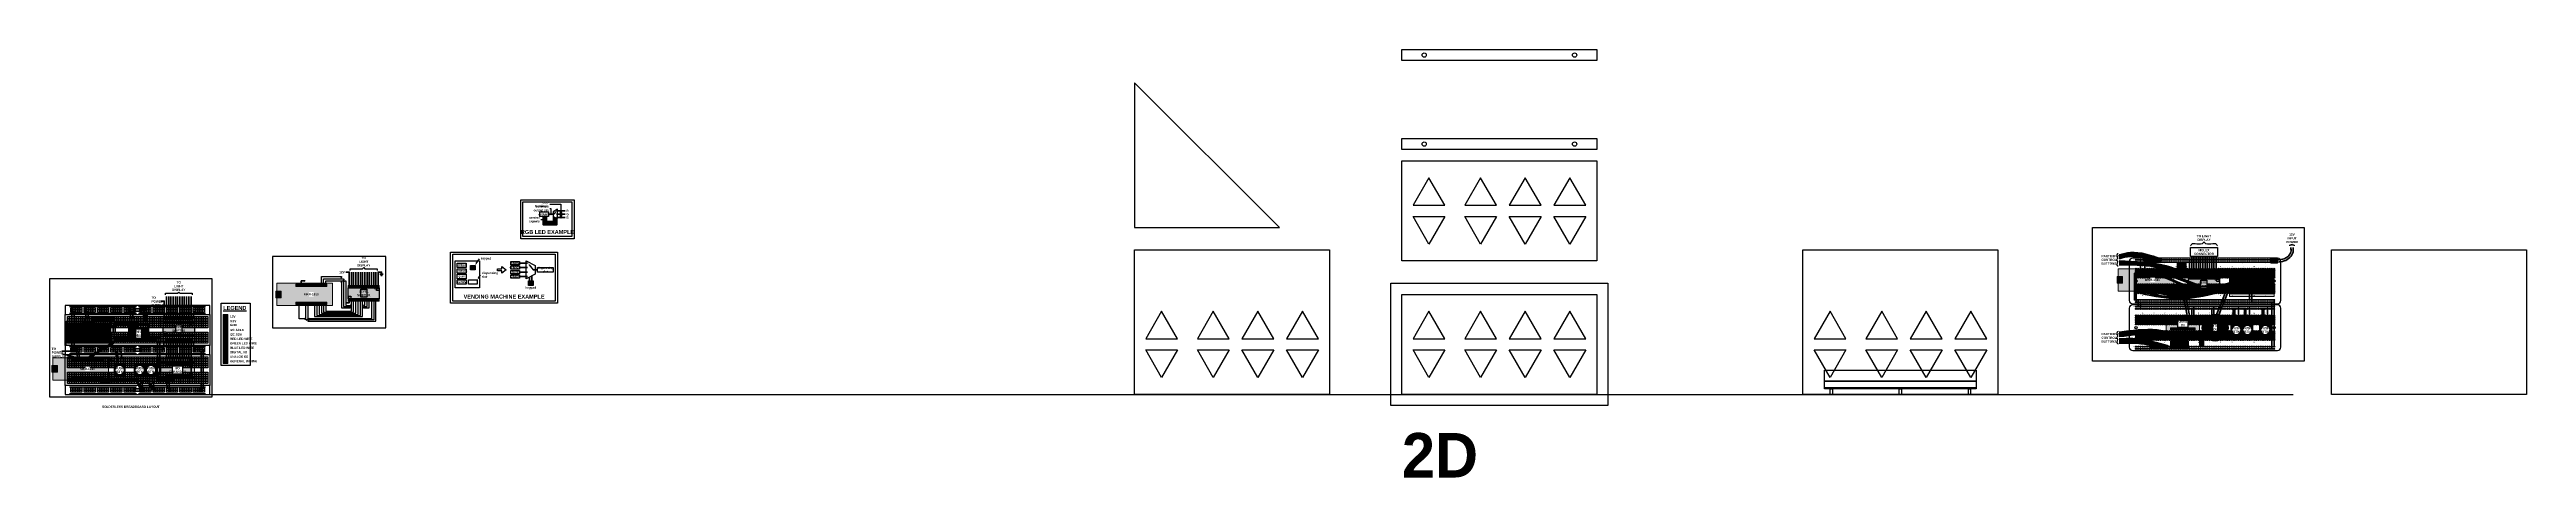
# Model space of a CAD drawing. Header units: inches. Extents: x -1 to 177, y -4 to 30.
# Drawn here: x -0.7 to 110.5, y -3.7 to 15.5 of the extents above; entities that cross this region are included whole.
import ezdxf
from ezdxf import colors
from ezdxf.entities.mleader import LeaderData, LeaderLine
from ezdxf.enums import TextEntityAlignment as Align
from ezdxf.math import Vec2, Vec3

# ---------------------------------------------------------------- set-up
doc = ezdxf.new("R2010")
doc.units = ezdxf.units.IN
doc.header["$MEASUREMENT"] = 0
for name, color, linetype in [('E-12V', 241, 'Continuous'), ('E-3.3V', 242, 'Continuous'), ('E-ANNO-COMP', 7, 'Continuous'), ('E-BRBD', 254, 'Continuous'), ('E-COMP-RSTR', 203, 'Continuous'), ('E-MOD0', 153, 'Continuous'), ('E-MOD1', 8, 'Continuous'), ('E-SCLK', 92, 'Continuous'), ('E-SDTA', 52, 'Continuous'), ('E-TRML-GNRL', 8, 'Continuous'), ('E-TRML-POWR', 103, 'Continuous'), ('G-ANNO-TEXT', 7, 'Continuous'), ('G-ANNO-TITL', 7, 'Continuous'), ('M-ENCL', 6, 'Continuous')]:
    doc.layers.add(name, color=color, linetype=linetype)
doc.layers.add('E-GRND', color=7, linetype='Continuous', true_color=0x404040)
for name, color, linetype, lineweight in [('E-LED_-7SEG', 240, 'Continuous', 50), ('E-LEDB', 152, 'Continuous', 50), ('E-LEDG', 110, 'Continuous', 50), ('E-LEDR', 240, 'Continuous', 50), ('E-LEDW', 254, 'Continuous', 50), ('E-OUTL', 255, 'Continuous', 15), ('E-WIRE', 134, 'Continuous', 50), ('E-WIRE-012V', 241, 'Continuous', 50), ('E-WIRE-3.3V', 242, 'Continuous', 50), ('E-WIRE-ANLG', 132, 'Continuous', 50), ('E-WIRE-DGTL', 212, 'Continuous', 50), ('E-WIRE-GNRL', 30, 'Continuous', 50), ('E-WIRE-SCLK', 92, 'Continuous', 50), ('E-WIRE-SDTA', 52, 'Continuous', 50)]:
    doc.layers.add(name, color=color, linetype=linetype, lineweight=lineweight)
doc.layers.add('E-WIRE-GRND', color=7, linetype='Continuous', lineweight=50, true_color=0x404040)
doc.layers.add('G-VPRT', color=7, linetype='Continuous', plot=False)
doc.styles.add('PIN-ANNO', font='cityb___.ttf', dxfattribs={"width": 0.5, "height": 0.05})
doc.styles.add('RJR', font='cityb___.ttf', dxfattribs={"height": 0.1})
doc.styles.get("Standard").update_dxf_attribs({"font": 'arial.ttf'})
doc.styles.add('TEXT 0.18', font='cityb___.ttf', dxfattribs={"height": 0.18})

# ---------------------------------------------------------------- blocks, each defined once
blk = doc.blocks.new('filled-terminal')
h = blk.add_hatch(color=256)
h.dxf.hatch_style = 1
h.paths.add_polyline_path([(0.1, 0.1), (0, 0.1), (0, 0), (0.1, 0)])
at = {"layer": 'E-OUTL'}
blk.add_lwpolyline([(0, 0.1), (0.1, 0.1), (0.1, 0), (0, 0)], close=True, dxfattribs=at)
blk = doc.blocks.new('pwm-expander')
h = blk.add_hatch(color=256)
h.dxf.hatch_style = 1
h.paths.add_polyline_path([(0, 0), (1.5, 0), (1.5, 0.7), (0, 0.7)])
h.paths.add_polyline_path([(0.2, 0.15), (0.3, 0.15), (0.4, 0.15), (0.5, 0.15), (0.6, 0.15), (0.6, 0.05), (0.5, 0.05), (0.4, 0.05), (0.3, 0.05), (0.2, 0.05)], flags=16)
h.paths.add_polyline_path([(0.43, 0.56), (0.43, 0.14), (1.07, 0.14), (1.07, 0.56)], flags=24)
at = {"layer": 'E-OUTL'}
blk.add_lwpolyline([(0, 0.7), (1.5, 0.7), (1.5, 0), (0, 0)], close=True, dxfattribs=at)
at = {"layer": 'E-ANNO-COMP', "insert": (0.75, 0.35), "char_height": 0.1, "attachment_point": 5, "style": 'RJR', "bg_fill": 19, "box_fill_scale": 1.5, "bg_fill_color": 256, "bg_fill_transparency": 0}
blk.add_mtext_dynamic_manual_height_columns('I/O EXPANDER', width=0.35, gutter_width=0.5, heights=[0], dxfattribs=at)
at = {"layer": 'E-3.3V'}
blk.add_blockref('filled-terminal', (0.2, 0.05), dxfattribs=at)
at = {"layer": 'E-GRND'}
blk.add_blockref('filled-terminal', (0.3, 0.05), dxfattribs=at)
at = {"layer": 'E-MOD1'}
for p in [(0.2, 0.55), (0.3, 0.55), (0.4, 0.55), (0.5, 0.55), (0.6, 0.55), (0.6, 0.05), (0.7, 0.55), (0.7, 0.05), (0.8, 0.55), (0.8, 0.05), (0.9, 0.55), (0.9, 0.05), (1, 0.55), (1, 0.05), (1.1, 0.55), (1.1, 0.05), (1.2, 0.55), (1.2, 0.05)]:
    blk.add_blockref('filled-terminal', p, dxfattribs=at)
at = {"layer": 'E-SCLK'}
blk.add_blockref('filled-terminal', (0.4, 0.05), dxfattribs=at)
at = {"layer": 'E-SDTA'}
blk.add_blockref('filled-terminal', (0.5, 0.05), dxfattribs=at)
at = {"layer": 'E-ANNO-COMP', "style": 'PIN-ANNO', "width": 0.5}
for s, p in [('15', (0.25, 0.6)), ('14', (0.35, 0.6)), ('13', (0.45, 0.6)), ('12', (0.55, 0.6)), ('INT', (0.65, 0.1)), ('7', (0.65, 0.6)), ('RST', (0.75, 0.1)), ('6', (0.75, 0.6)), ('5', (0.85, 0.6)), ('8', (0.85, 0.1)), ('4', (0.95, 0.6)), ('9', (0.95, 0.1)), ('10', (1.05, 0.1)), ('3', (1.05, 0.6)), ('11', (1.15, 0.1)), ('2', (1.15, 0.6)), ('1', (1.25, 0.6)), ('0', (1.25, 0.1))]:
    blk.add_text(s, height=0.05, dxfattribs=at).set_placement(p, align=Align.MIDDLE_CENTER)
blk = doc.blocks.new('level-shifter')
at = {"layer": 'E-3.3V'}
blk.add_blockref('filled-terminal', (0, 0), dxfattribs=at)
at = {"layer": 'E-GRND'}
blk.add_blockref('filled-terminal', (1.3, 0), dxfattribs=at)
at = {"layer": 'E-TRML-GNRL'}
for p in [(0.1, 0.6), (0.1, 0), (0.2, 0.6), (0.2, 0), (0.3, 0.6), (0.3, 0), (0.4, 0.6), (0.4, 0), (0.5, 0.6), (0.5, 0), (0.6, 0.6), (0.6, 0), (0.7, 0.6), (0.7, 0), (0.8, 0.6), (0.8, 0), (0.9, 0.6), (0.9, 0), (1, 0.6), (1, 0), (1.1, 0.6), (1.1, 0), (1.2, 0.6), (1.2, 0)]:
    blk.add_blockref('filled-terminal', p, dxfattribs=at)
at = {"layer": 'E-ANNO-COMP', "insert": (0.7, 0.35), "char_height": 0.1, "attachment_point": 5, "style": 'RJR', "bg_fill": 19, "box_fill_scale": 1.5, "bg_fill_color": 256, "bg_fill_transparency": 0}
blk.add_mtext_dynamic_manual_height_columns('LEVEL SHIFTER', width=0.1688, gutter_width=0.5, heights=[0], dxfattribs=at)
h = blk.add_hatch(color=256)
h.dxf.hatch_style = 1
h.paths.add_polyline_path([(0.4, 0.6), (0.3, 0.6), (0.2, 0.6), (0.1, 0.6), (0, 0.6), (0, 0.1), (0.1, 0.1), (0.2, 0.1), (0.3, 0.1), (0.4, 0.1), (0.5, 0.1), (0.6, 0.1), (0.7, 0.1), (0.8, 0.1), (0.9, 0.1), (1, 0.1), (1.1, 0.1), (1.2, 0.1), (1.3, 0.1), (1.4, 0.1), (1.4, 0.6), (1.3, 0.6), (1.2, 0.6), (1.1, 0.6), (1, 0.6), (0.9, 0.6), (0.8, 0.6), (0.7, 0.6), (0.6, 0.6), (0.5, 0.6)])
h.paths.add_polyline_path([(0.44, 0.56), (0.44, 0.14), (0.96, 0.14), (0.96, 0.56)], flags=24)
blk.add_lwpolyline([(0, 0.6), (1.4, 0.6), (1.4, 0.1), (0, 0.1)], close=True)
at = {"layer": 'E-12V'}
blk.add_blockref('filled-terminal', (0, 0.6), dxfattribs=at)
at = {"layer": 'E-GRND'}
blk.add_blockref('filled-terminal', (1.3, 0.6), dxfattribs=at)
at = {"layer": 'E-ANNO-COMP', "style": 'PIN-ANNO', "width": 0.5}
for s, p in [('VIN', (0.05, 0.05)), ('1', (0.15, 0.05)), ('2', (0.25, 0.05)), ('3', (0.35, 0.05)), ('4', (0.45, 0.05)), ('5', (0.55, 0.05)), ('6', (0.65, 0.05)), ('7', (0.75, 0.05)), ('8', (0.85, 0.05)), ('9', (0.95, 0.05)), ('10', (1.05, 0.05)), ('11', (1.15, 0.05)), ('12', (1.25, 0.05)), ('GND', (1.35, 0.05))]:
    blk.add_text(s, height=0.05, dxfattribs=at).set_placement(p, align=Align.MIDDLE_CENTER)
at = {"layer": 'E-ANNO-COMP', "char_height": 0.05, "style": 'PIN-ANNO', "bg_fill": 19, "box_fill_scale": 1.5, "bg_fill_color": 256, "bg_fill_transparency": 0}
for s, insert, attachment_point in [('INPUT', (0.05, 0.17), 4), ('OUTPUT', (1.35, 0.53), 6)]:
    blk.add_mtext_dynamic_manual_height_columns(s, width=0.05, gutter_width=0.5, heights=[0], dxfattribs=dict(at, insert=insert, attachment_point=attachment_point))
at = {"layer": 'E-ANNO-COMP', "style": 'PIN-ANNO', "width": 0.5}
for s, p in [('VO', (0.05, 0.65)), ('1', (0.15, 0.65)), ('2', (0.25, 0.65)), ('3', (0.35, 0.65)), ('4', (0.45, 0.65)), ('5', (0.55, 0.65)), ('6', (0.65, 0.65)), ('7', (0.75, 0.65)), ('8', (0.85, 0.65)), ('9', (0.95, 0.65)), ('10', (1.05, 0.65)), ('11', (1.15, 0.65)), ('12', (1.25, 0.65)), ('GND', (1.35, 0.65))]:
    blk.add_text(s, height=0.05, dxfattribs=at).set_placement(p, align=Align.MIDDLE_CENTER)
blk = doc.blocks.new('SOLDERLESS-BREADBOARD-BUS')
for points in [[(0, 0.5), (0.1, 0.5), (0.1, 0.4), (0, 0.4)], [(0, 0.4), (0.1, 0.4), (0.1, 0.3), (0, 0.3)], [(0, 0.3), (0.1, 0.3), (0.1, 0.2), (0, 0.2)], [(0, 0.2), (0.1, 0.2), (0.1, 0.1), (0, 0.1)], [(0, 0.1), (0.1, 0.1), (0.1, 0), (0, 0)]]:
    blk.add_lwpolyline(points, close=True)
blk = doc.blocks.new('LARGE-SOLDERLESS-BREADBOARD')
blk.add_lwpolyline([(0, 1.4), (6.5, 1.4), (6.5, 0), (0, 0)], close=True)
for p in [(0.1, 0.8), (0.2, 0.8), (0.3, 0.8), (0.4, 0.8), (0.5, 0.8), (0.6, 0.8), (0.7, 0.8), (0.8, 0.8), (0.9, 0.8), (1, 0.8), (1.1, 0.8), (1.2, 0.8), (1.3, 0.8), (1.4, 0.8), (1.5, 0.8), (1.6, 0.8), (1.7, 0.8), (1.8, 0.8), (1.9, 0.8), (2, 0.8), (2.1, 0.8), (2.2, 0.8), (2.3, 0.8), (2.4, 0.8), (2.5, 0.8), (2.6, 0.8), (2.7, 0.8), (2.8, 0.8), (2.9, 0.8), (3, 0.8), (3.1, 0.8), (3.2, 0.8), (3.3, 0.8), (3.4, 0.8), (3.5, 0.8), (3.6, 0.8), (3.7, 0.8), (3.8, 0.8), (3.9, 0.8), (4, 0.8), (4.1, 0.8), (4.2, 0.8), (4.3, 0.8), (4.4, 0.8), (4.5, 0.8), (4.6, 0.8), (4.7, 0.8), (4.8, 0.8), (4.9, 0.8), (5, 0.8), (5.1, 0.8), (5.2, 0.8), (5.3, 0.8), (5.4, 0.8), (5.5, 0.8), (5.6, 0.8), (5.7, 0.8), (5.8, 0.8), (5.9, 0.8), (6, 0.8), (6.1, 0.8), (6.2, 0.8), (6.3, 0.8), (0.1, 0.1), (0.2, 0.1), (0.3, 0.1), (0.4, 0.1), (0.5, 0.1), (0.6, 0.1), (0.7, 0.1), (0.8, 0.1), (0.9, 0.1), (1, 0.1), (1.1, 0.1), (1.2, 0.1), (1.3, 0.1), (1.4, 0.1), (1.5, 0.1), (1.6, 0.1), (1.7, 0.1), (1.8, 0.1), (1.9, 0.1), (2, 0.1), (2.1, 0.1), (2.2, 0.1), (2.3, 0.1), (2.4, 0.1), (2.5, 0.1), (2.6, 0.1), (2.7, 0.1), (2.8, 0.1), (2.9, 0.1), (3, 0.1), (3.1, 0.1), (3.2, 0.1), (3.3, 0.1), (3.4, 0.1), (3.5, 0.1), (3.6, 0.1), (3.7, 0.1), (3.8, 0.1), (3.9, 0.1), (4, 0.1), (4.1, 0.1), (4.2, 0.1), (4.3, 0.1), (4.4, 0.1), (4.5, 0.1), (4.6, 0.1), (4.7, 0.1), (4.8, 0.1), (4.9, 0.1), (5, 0.1), (5.1, 0.1), (5.2, 0.1), (5.3, 0.1), (5.4, 0.1), (5.5, 0.1), (5.6, 0.1), (5.7, 0.1), (5.8, 0.1), (5.9, 0.1), (6, 0.1), (6.1, 0.1), (6.2, 0.1), (6.3, 0.1)]:
    blk.add_blockref('SOLDERLESS-BREADBOARD-BUS', p)
blk = doc.blocks.new('SOLDERLESS-BREADBOARD-PWR-BUS')
for p, q in [((0.2, 0.35), (3.2, 0.35)), ((0.2, 0.05), (3.2, 0.05)), ((3.3, 0.35), (6.3, 0.35)), ((3.3, 0.05), (6.3, 0.05))]:
    blk.add_line(p, q)
blk.add_lwpolyline([(0, 0), (6.5, 0), (6.5, 0.4), (0, 0.4)], close=True)
at = {"rotation": 270}
for p in [(0.25, 0.3), (0.25, 0.2), (0.85, 0.3), (0.85, 0.2), (1.45, 0.3), (1.45, 0.2), (2.05, 0.3), (2.05, 0.2), (2.65, 0.3), (2.65, 0.2), (3.35, 0.3), (3.35, 0.2), (3.95, 0.3), (3.95, 0.2), (4.55, 0.3), (4.55, 0.2), (5.15, 0.3), (5.15, 0.2), (5.75, 0.3), (5.75, 0.2)]:
    blk.add_blockref('SOLDERLESS-BREADBOARD-BUS', p, dxfattribs=at)
blk = doc.blocks.new('SEVEN-SEGMENT-LED')
at = {"layer": 'E-LED_-7SEG'}
h = blk.add_hatch(color=256, dxfattribs=at)
h.dxf.hatch_style = 1
h.paths.add_polyline_path([(0.125, 0.525), (0.1, 0.55), (-0.1, 0.55), (-0.125, 0.525), (-0.1, 0.5), (0.1, 0.5)])
h.paths.add_polyline_path([(0.125, 0.275), (0.1, 0.3), (-0.1, 0.3), (-0.125, 0.275), (-0.1, 0.25), (0.1, 0.25)])
h.paths.add_polyline_path([(-0.125, 0.475), (-0.15, 0.5), (-0.175, 0.475), (-0.175, 0.325), (-0.15, 0.3), (-0.125, 0.325)])
h.paths.add_polyline_path([(0.175, 0.475), (0.15, 0.5), (0.125, 0.475), (0.125, 0.325), (0.15, 0.3), (0.175, 0.325)])
h.paths.add_polyline_path([(0.175, 0.225), (0.15, 0.25), (0.125, 0.225), (0.125, 0.075), (0.15, 0.05), (0.175, 0.075)])
h.paths.add_polyline_path([(0.125, 0.025), (0.1, 0.05), (-0.1, 0.05), (-0.125, 0.025), (-0.1, 0), (0.1, 0)])
h.paths.add_polyline_path([(-0.125, 0.225), (-0.15, 0.25), (-0.175, 0.225), (-0.175, 0.075), (-0.15, 0.05), (-0.125, 0.075)])
at = {"layer": 'E-OUTL'}
for points in [[(-0.15, 0.5), (-0.125, 0.475), (-0.125, 0.325), (-0.15, 0.3), (-0.175, 0.325), (-0.175, 0.475), (-0.15, 0.5)], [(-0.15, 0.25), (-0.125, 0.225), (-0.125, 0.075), (-0.15, 0.05), (-0.175, 0.075), (-0.175, 0.225), (-0.15, 0.25)], [(-0.125, 0.525), (-0.1, 0.55), (0.1, 0.55), (0.125, 0.525), (0.1, 0.5), (-0.1, 0.5), (-0.125, 0.525)], [(-0.125, 0.275), (-0.1, 0.3), (0.1, 0.3), (0.125, 0.275), (0.1, 0.25), (-0.1, 0.25), (-0.125, 0.275)], [(-0.125, 0.025), (-0.1, 0.05), (0.1, 0.05), (0.125, 0.025), (0.1, 0), (-0.1, 0), (-0.125, 0.025)], [(0.15, 0.5), (0.175, 0.475), (0.175, 0.325), (0.15, 0.3), (0.125, 0.325), (0.125, 0.475), (0.15, 0.5)], [(0.15, 0.25), (0.175, 0.225), (0.175, 0.075), (0.15, 0.05), (0.125, 0.075), (0.125, 0.225), (0.15, 0.25)]]:
    blk.add_lwpolyline(points, dxfattribs=at)
blk = doc.blocks.new('DBL-7-SEG-LED')
h = blk.add_hatch(color=256)
h.dxf.hatch_style = 1
h.paths.add_polyline_path([(0, 0), (1, 0), (1, 0.85), (0, 0.85)])
h.paths.add_polyline_path([(0.15, 0.65), (0.125, 0.675), (0.15, 0.7), (0.35, 0.7), (0.375, 0.675), (0.35, 0.65)], flags=16)
h.paths.add_polyline_path([(0.35, 0.45), (0.375, 0.425), (0.35, 0.4), (0.15, 0.4), (0.125, 0.425), (0.15, 0.45)], flags=16)
h.paths.add_polyline_path([(0.125, 0.475), (0.1, 0.45), (0.075, 0.475), (0.075, 0.625), (0.1, 0.65), (0.125, 0.625)], flags=16)
h.paths.add_polyline_path([(0.375, 0.625), (0.4, 0.65), (0.425, 0.625), (0.425, 0.475), (0.4, 0.45), (0.375, 0.475)], flags=16)
h.paths.add_polyline_path([(0.1, 0.4), (0.125, 0.375), (0.125, 0.225), (0.1, 0.2), (0.075, 0.225), (0.075, 0.375)], flags=16)
h.paths.add_polyline_path([(0.4, 0.4), (0.425, 0.375), (0.425, 0.225), (0.4, 0.2), (0.375, 0.225), (0.375, 0.375)], flags=16)
h.paths.add_polyline_path([(0.575, 0.625), (0.6, 0.65), (0.625, 0.625), (0.625, 0.475), (0.6, 0.45), (0.575, 0.475)], flags=16)
h.paths.add_polyline_path([(0.35, 0.2), (0.375, 0.175), (0.35, 0.15), (0.15, 0.15), (0.125, 0.175), (0.15, 0.2)], flags=16)
h.paths.add_polyline_path([(0.575, 0.375), (0.6, 0.4), (0.625, 0.375), (0.625, 0.225), (0.6, 0.2), (0.575, 0.225)], flags=16)
h.paths.add_polyline_path([(0.625, 0.675), (0.65, 0.7), (0.85, 0.7), (0.875, 0.675), (0.85, 0.65), (0.65, 0.65)], flags=16)
h.paths.add_polyline_path([(0.625, 0.425), (0.65, 0.45), (0.85, 0.45), (0.875, 0.425), (0.85, 0.4), (0.65, 0.4)], flags=16)
h.paths.add_polyline_path([(0.625, 0.175), (0.65, 0.2), (0.85, 0.2), (0.875, 0.175), (0.85, 0.15), (0.65, 0.15)], flags=16)
h.paths.add_polyline_path([(0.875, 0.625), (0.9, 0.65), (0.925, 0.625), (0.925, 0.475), (0.9, 0.45), (0.875, 0.475)], flags=16)
h.paths.add_polyline_path([(0.875, 0.375), (0.9, 0.4), (0.925, 0.375), (0.925, 0.225), (0.9, 0.2), (0.875, 0.225)], flags=16)
at = {"layer": 'E-OUTL'}
blk.add_lwpolyline([(0, 0.85), (1, 0.85), (1, 0), (0, 0)], close=True, dxfattribs=at)
for p in [(0.25, 0.15), (0.75, 0.15)]:
    blk.add_blockref('SEVEN-SEGMENT-LED', p)
blk = doc.blocks.new('ALPHA-DISP')
h = blk.add_hatch(color=256)
h.dxf.hatch_style = 1
h.paths.add_polyline_path([(0.25, -0.025), (1.25, -0.025), (1.25, 0.1), (0.5, 0.1), (0.5, 0), (0.4, 0), (0.3, 0), (0.2, 0), (0.1, 0), (0, 0), (0, 0.1), (-0.75, 0.1), (-0.75, -0.025)])
h.paths.add_polyline_path([(1.25, -1), (1.25, -0.875), (0.25, -0.875), (-0.75, -0.875), (-0.75, -1)])
at = {"layer": 'E-OUTL'}
blk.add_lwpolyline([(-0.75, 0.1), (1.25, 0.1), (1.25, -1), (-0.75, -1)], close=True, dxfattribs=at)
at = {"layer": 'E-3.3V'}
for p in [(0, 0), (0.1, 0)]:
    blk.add_blockref('filled-terminal', p, dxfattribs=at)
at = {"layer": 'E-GRND'}
blk.add_blockref('filled-terminal', (0.2, 0), dxfattribs=at)
at = {"layer": 'E-MOD1'}
for p in [(-0.75, -0.875), (0.25, -0.875)]:
    blk.add_blockref('DBL-7-SEG-LED', p, dxfattribs=at)
at = {"layer": 'E-SCLK'}
blk.add_blockref('filled-terminal', (0.4, 0), dxfattribs=at)
at = {"layer": 'E-SDTA'}
blk.add_blockref('filled-terminal', (0.3, 0), dxfattribs=at)
blk = doc.blocks.new('RTC-MODULE')
h = blk.add_hatch(color=256)
h.dxf.hatch_style = 1
h.paths.add_polyline_path([(0, 0), (0.9, 0), (0.9, 0.7), (0, 0.7)])
h.paths.add_polyline_path([(0.15, 0.55), (0.05, 0.55), (0.05, 0.65), (0.15, 0.65), (0.25, 0.65), (0.35, 0.65), (0.45, 0.65), (0.55, 0.65), (0.65, 0.65), (0.75, 0.65), (0.85, 0.65), (0.85, 0.55), (0.75, 0.55), (0.65, 0.55), (0.55, 0.55), (0.45, 0.55), (0.35, 0.55), (0.25, 0.55)], flags=16)
h.paths.add_polyline_path([(0.77, 0.56), (0.83, 0.56), (0.83, 0.64), (0.77, 0.64)], flags=8)
h.paths.add_polyline_path([(0.66, 0.56), (0.74, 0.56), (0.74, 0.64), (0.66, 0.64)], flags=8)
h.paths.add_polyline_path([(0.22, 0.09), (0.69, 0.09), (0.69, 0.47), (0.22, 0.47)], flags=24)
at = {"layer": 'E-OUTL'}
for points in [[(0, 0.7), (0.9, 0.7), (0.9, 0), (0, 0)], [(0.45, 0.65), (0.55, 0.65), (0.55, 0.55), (0.45, 0.55)], [(0.55, 0.65), (0.65, 0.65), (0.65, 0.55), (0.55, 0.55)], [(0.65, 0.65), (0.75, 0.65), (0.75, 0.55), (0.65, 0.55)], [(0.75, 0.65), (0.85, 0.65), (0.85, 0.55), (0.75, 0.55)]]:
    blk.add_lwpolyline(points, close=True, dxfattribs=at)
at = {"layer": 'G-ANNO-TEXT', "insert": (0.45, 0.28), "char_height": 0.1, "attachment_point": 5, "style": 'RJR', "bg_fill": 3, "box_fill_scale": 1.5, "bg_fill_color": 256, "bg_fill_transparency": 0}
blk.add_mtext_dynamic_manual_height_columns('RTC MODULE', width=0.1, gutter_width=0.5, heights=[0], dxfattribs=at)
at = {"layer": 'E-3.3V'}
blk.add_blockref('filled-terminal', (0.05, 0.55), dxfattribs=at)
at = {"layer": 'E-GRND'}
blk.add_blockref('filled-terminal', (0.15, 0.55), dxfattribs=at)
at = {"layer": 'E-SCLK'}
blk.add_blockref('filled-terminal', (0.25, 0.55), dxfattribs=at)
at = {"layer": 'E-SDTA'}
blk.add_blockref('filled-terminal', (0.35, 0.55), dxfattribs=at)
at = {"layer": 'G-ANNO-TEXT', "style": 'PIN-ANNO', "width": 0.5}
for s, p in [('SQW', (0.7, 0.6)), ('RST', (0.8, 0.6))]:
    blk.add_text(s, height=0.05, dxfattribs=at).set_placement(p, align=Align.MIDDLE_CENTER)
blk = doc.blocks.new('MKR-1010')
at = {"linetype": 'ByBlock'}
h = blk.add_hatch(color=0, dxfattribs=at)
h.dxf.hatch_style = 1
h.paths.add_polyline_path([(2.5, 0), (2.5, 0.35), (2.3, 0.35), (2.3, 0.65), (2.5, 0.65), (2.5, 1), (0, 1), (0, 0)])
h.paths.add_polyline_path([(1.65, 0.15), (1.65, 0.05), (1.55, 0.05), (1.45, 0.05), (1.35, 0.05), (1.25, 0.05), (1.15, 0.05), (1.05, 0.05), (0.95, 0.05), (0.85, 0.05), (0.75, 0.05), (0.65, 0.05), (0.55, 0.05), (0.45, 0.05), (0.35, 0.05), (0.25, 0.05), (0.25, 0.15), (0.35, 0.15), (0.45, 0.15), (0.55, 0.15), (0.65, 0.15), (0.75, 0.15), (0.85, 0.15), (0.95, 0.15), (1.05, 0.15), (1.15, 0.15), (1.25, 0.15), (1.35, 0.15), (1.45, 0.15), (1.55, 0.15)], flags=16)
h.paths.add_polyline_path([(1.65, 0.85), (1.55, 0.85), (1.45, 0.85), (1.35, 0.85), (1.25, 0.85), (1.15, 0.85), (1.05, 0.85), (0.95, 0.85), (0.85, 0.85), (0.75, 0.85), (0.65, 0.85), (0.55, 0.85), (0.45, 0.85), (0.35, 0.85), (0.25, 0.85), (0.25, 0.95), (0.35, 0.95), (0.45, 0.95), (0.55, 0.95), (0.65, 0.95), (0.75, 0.95), (0.85, 0.95), (0.95, 0.95), (1.05, 0.95), (1.15, 0.95), (1.25, 0.95), (1.35, 0.95), (1.45, 0.95), (1.55, 0.95), (1.65, 0.95)], flags=16)
h.paths.add_polyline_path([(0.95, 0.15), (0.95, 0.05), (0.85, 0.05), (0.85, 0.15)], flags=0)
h.paths.add_polyline_path([(1.63, 0.15), (1.57, 0.15), (1.57, 0.05), (1.63, 0.05)], flags=24)
h.paths.add_polyline_path([(1.53, 0.15), (1.47, 0.15), (1.47, 0.05), (1.53, 0.05)], flags=24)
h.paths.add_polyline_path([(1.44, 0.15), (1.36, 0.15), (1.36, 0.05), (1.44, 0.05)], flags=24)
h.paths.add_polyline_path([(1.34, 0.15), (1.26, 0.15), (1.26, 0.05), (1.34, 0.05)], flags=24)
h.paths.add_polyline_path([(1.23, 0.15), (1.17, 0.15), (1.17, 0.05), (1.23, 0.05)], flags=24)
h.paths.add_polyline_path([(1.13, 0.15), (1.07, 0.15), (1.07, 0.05), (1.13, 0.05)], flags=24)
h.paths.add_polyline_path([(1.03, 0.15), (0.97, 0.15), (0.97, 0.05), (1.03, 0.05)], flags=24)
h.paths.add_polyline_path([(0.93, 0.15), (0.87, 0.15), (0.87, 0.05), (0.93, 0.05)], flags=24)
h.paths.add_polyline_path([(0.82, 0.15), (0.78, 0.15), (0.78, 0.05), (0.82, 0.05)], flags=24)
h.paths.add_polyline_path([(0.73, 0.15), (0.67, 0.15), (0.67, 0.05), (0.73, 0.05)], flags=24)
h.paths.add_polyline_path([(0.62, 0.15), (0.58, 0.15), (0.58, 0.05), (0.62, 0.05)], flags=24)
h.paths.add_polyline_path([(0.52, 0.15), (0.48, 0.15), (0.48, 0.05), (0.52, 0.05)], flags=24)
h.paths.add_polyline_path([(0.42, 0.15), (0.38, 0.15), (0.38, 0.05), (0.42, 0.05)], flags=24)
h.paths.add_polyline_path([(0.32, 0.15), (0.28, 0.15), (0.28, 0.05), (0.32, 0.05)], flags=24)
h.paths.add_polyline_path([(0.32, 0.95), (0.28, 0.95), (0.28, 0.85), (0.32, 0.85)], flags=24)
h.paths.add_polyline_path([(0.42, 0.95), (0.38, 0.95), (0.38, 0.85), (0.42, 0.85)], flags=24)
h.paths.add_polyline_path([(0.52, 0.95), (0.48, 0.95), (0.48, 0.85), (0.52, 0.85)], flags=24)
h.paths.add_polyline_path([(0.62, 0.95), (0.58, 0.95), (0.58, 0.85), (0.62, 0.85)], flags=24)
h.paths.add_polyline_path([(0.71, 0.95), (0.68, 0.95), (0.68, 0.85), (0.71, 0.85)], flags=24)
h.paths.add_polyline_path([(0.82, 0.95), (0.78, 0.95), (0.78, 0.85), (0.82, 0.85)], flags=24)
h.paths.add_polyline_path([(0.93, 0.95), (0.87, 0.95), (0.87, 0.85), (0.93, 0.85)], flags=24)
h.paths.add_polyline_path([(1.03, 0.95), (0.97, 0.95), (0.97, 0.85), (1.03, 0.85)], flags=24)
h.paths.add_polyline_path([(1.13, 0.95), (1.07, 0.95), (1.07, 0.85), (1.13, 0.85)], flags=24)
h.paths.add_polyline_path([(1.23, 0.95), (1.17, 0.95), (1.17, 0.85), (1.23, 0.85)], flags=24)
h.paths.add_polyline_path([(1.33, 0.95), (1.27, 0.95), (1.27, 0.85), (1.33, 0.85)], flags=24)
h.paths.add_polyline_path([(1.42, 0.95), (1.37, 0.95), (1.37, 0.85), (1.42, 0.85)], flags=24)
h.paths.add_polyline_path([(1.53, 0.95), (1.47, 0.95), (1.47, 0.85), (1.53, 0.85)], flags=24)
h.paths.add_polyline_path([(1.64, 0.95), (1.56, 0.95), (1.56, 0.85), (1.64, 0.85)], flags=24)
h.paths.add_polyline_path([(1.22, 0.6), (0.67, 0.6), (0.67, 0.39), (1.22, 0.39)], flags=24)
at = {"layer": 'E-MOD1'}
h = blk.add_hatch(color=256, dxfattribs=at)
h.dxf.hatch_style = 1
h.paths.add_polyline_path([(2.55, 0.65), (2.3, 0.65), (2.3, 0.35), (2.55, 0.35)])
at = {"layer": 'E-OUTL'}
blk.add_lwpolyline([(2.5, 0.35), (2.5, 0), (0, 0), (0, 1), (2.5, 1), (2.5, 0.65)], dxfattribs=at)
blk.add_lwpolyline([(2.3, 0.65), (2.55, 0.65), (2.55, 0.35), (2.3, 0.35)], close=True, dxfattribs=at)
at = {"layer": 'E-12V'}
blk.add_blockref('filled-terminal', (1.45, 0.05), dxfattribs=at)
at = {"layer": 'E-3.3V'}
blk.add_blockref('filled-terminal', (1.35, 0.05), dxfattribs=at)
at = {"layer": 'E-GRND'}
blk.add_blockref('filled-terminal', (1.25, 0.05), dxfattribs=at)
at = {"layer": 'E-MOD1'}
blk.add_blockref('filled-terminal', (0.85, 0.05), dxfattribs=at)
at = {"layer": 'E-SCLK'}
blk.add_blockref('filled-terminal', (0.85, 0.05), dxfattribs=at)
at = {"layer": 'E-SDTA'}
blk.add_blockref('filled-terminal', (0.75, 0.05), dxfattribs=at)
at = {"layer": 'E-TRML-GNRL'}
for p in [(0.25, 0.85), (0.25, 0.05), (0.35, 0.85), (0.35, 0.05), (0.45, 0.85), (0.45, 0.05), (0.55, 0.85), (0.55, 0.05), (0.65, 0.85), (0.65, 0.05), (0.75, 0.85), (0.85, 0.85), (0.95, 0.85), (0.95, 0.05), (1.05, 0.85), (1.05, 0.05), (1.15, 0.85), (1.15, 0.05), (1.25, 0.85), (1.35, 0.85), (1.45, 0.85), (1.55, 0.85), (1.55, 0.05)]:
    blk.add_blockref('filled-terminal', p, dxfattribs=at)
at = {"layer": 'E-ANNO-COMP', "insert": (0.95, 0.5), "char_height": 0.1, "attachment_point": 5, "rotation": 180, "style": 'RJR', "bg_fill": 3, "box_fill_scale": 1.5, "bg_fill_color": 256, "bg_fill_transparency": 0}
blk.add_mtext_dynamic_manual_height_columns('MKR-1010', width=0.1, gutter_width=0.5, heights=[0], dxfattribs=at)
at = {"layer": 'E-ANNO-COMP', "char_height": 0.05, "attachment_point": 5, "rotation": 180, "style": 'PIN-ANNO'}
for s, insert in [('5', (0.3, 0.9)), ('6', (0.3, 0.1)), ('4', (0.4, 0.9)), ('7', (0.4, 0.1)), ('3', (0.5, 0.9)), ('8', (0.5, 0.1)), ('2', (0.6, 0.9)), ('9', (0.6, 0.1)), ('10', (0.7, 0.1)), ('1', (0.7, 0.9)), ('11', (0.8, 0.1)), ('0', (0.8, 0.9)), ('A6', (0.9, 0.9)), ('12', (0.9, 0.1)), ('A5', (1, 0.9)), ('13', (1, 0.1)), ('A4', (1.1, 0.9)), ('14', (1.1, 0.1)), ('RST', (1.2, 0.1)), ('A3', (1.2, 0.9)), ('GND', (1.3, 0.1)), ('A2', (1.3, 0.9)), ('VCC', (1.4, 0.1)), ('A1', (1.4, 0.9)), ('VIN', (1.5, 0.1)), ('A0', (1.5, 0.9)), ('AREF', (1.6, 0.9)), ('5V', (1.6, 0.1))]:
    blk.add_mtext_dynamic_manual_height_columns(s, width=0.05, gutter_width=0.5, heights=[0], dxfattribs=dict(at, insert=insert))
blk = doc.blocks.new('PUSH-BUTTON')
at = {"layer": 'E-ANNO-COMP', "insert": (0.25, 0.3), "char_height": 0.1, "attachment_point": 5, "style": 'RJR', "bg_fill": 3, "box_fill_scale": 2, "bg_fill_color": 256, "bg_fill_transparency": 0}
blk.add_mtext_dynamic_manual_height_columns('PUSH\\PBTN', width=0.125, gutter_width=0.25, heights=[0], dxfattribs=at)
at = {"layer": 'E-MOD0'}
h = blk.add_hatch(color=256, dxfattribs=at)
h.dxf.hatch_style = 1
h.paths.add_polyline_path([(0.5, 0.6), (0.4, 0.6), (0.4, 0.5), (0.3, 0.5), (0.3, 0.6), (0.2, 0.6), (0.2, 0.5), (0.1, 0.5), (0.1, 0.6), (0, 0.6), (0, 0), (0.1, 0), (0.1, 0.1), (0.2, 0.1), (0.2, 0), (0.3, 0), (0.3, 0.1), (0.4, 0.1), (0.4, 0), (0.5, 0)])
h.paths.add_polyline_path([(0.45, 0.3, -1), (0.05, 0.3, -1)], flags=16)
at = {"layer": 'E-OUTL'}
blk.add_lwpolyline([(0, 0.6), (0.5, 0.6), (0.5, 0), (0, 0)], close=True, dxfattribs=at)
blk.add_circle((0.25, 0.3), 0.2, dxfattribs=at)
at = {"layer": 'E-MOD1'}
for p in [(0.1, 0.5), (0.1, 0), (0.3, 0.5), (0.3, 0)]:
    blk.add_blockref('filled-terminal', p, dxfattribs=at)
blk = doc.blocks.new('RESISTOR')
h = blk.add_hatch(color=256)
h.dxf.hatch_style = 1
h.paths.add_polyline_path([(0.3, 0.05), (0, 0.05), (0, -0.05), (0.3, -0.05)])
at = {"layer": 'E-OUTL'}
blk.add_lwpolyline([(0, 0.05), (0.3, 0.05), (0.3, -0.05), (0, -0.05)], close=True, dxfattribs=at)
at = {"layer": 'E-ANNO-COMP', "style": 'PIN-ANNO', "width": 0.5}
blk.add_attdef('VALUE', text='', height=0.05, dxfattribs=at).set_placement((0.15, 0), align=Align.MIDDLE_CENTER)
blk = doc.blocks.new('gnd')
for p, q in [((-0.075, 0), (0.075, 0)), ((-0.05, -0.025), (0.05, -0.025)), ((-0.025, -0.05), (0.025, -0.05))]:
    blk.add_line(p, q)
blk = doc.blocks.new('breadboard-bus')
h = blk.add_hatch()
h.set_pattern_fill('ANSI31', color=0)
h.set_pattern_definition([(45, (-79, -14.2), (-0.08838835, 0.08838835), [])])
h.paths.add_polyline_path([(0.075, 0.45, 1), (0.025, 0.45, 1)])
h = blk.add_hatch(color=0)
h.dxf.hatch_style = 1
h.paths.add_polyline_path([(0.075, 0.45, 1), (0.025, 0.45, 1)])
h = blk.add_hatch()
h.set_pattern_fill('ANSI31', color=0)
h.set_pattern_definition([(45, (-79, -14.3), (-0.08838835, 0.08838835), [])])
h.paths.add_polyline_path([(0.075, 0.35, 1), (0.025, 0.35, 1)])
h = blk.add_hatch(color=0)
h.dxf.hatch_style = 1
h.paths.add_polyline_path([(0.075, 0.35, 1), (0.025, 0.35, 1)])
h = blk.add_hatch()
h.set_pattern_fill('ANSI31', color=0)
h.set_pattern_definition([(45, (-79, -14.4), (-0.08838835, 0.08838835), [])])
h.paths.add_polyline_path([(0.075, 0.25, 1), (0.025, 0.25, 1)])
h = blk.add_hatch(color=0)
h.dxf.hatch_style = 1
h.paths.add_polyline_path([(0.075, 0.25, 1), (0.025, 0.25, 1)])
h = blk.add_hatch()
h.set_pattern_fill('ANSI31', color=0)
h.set_pattern_definition([(45, (-79, -14.5), (-0.08838835, 0.08838835), [])])
h.paths.add_polyline_path([(0.075, 0.15, 1), (0.025, 0.15, 1)])
h = blk.add_hatch(color=0)
h.dxf.hatch_style = 1
h.paths.add_polyline_path([(0.075, 0.15, 1), (0.025, 0.15, 1)])
h = blk.add_hatch(color=0)
h.dxf.hatch_style = 1
h.paths.add_polyline_path([(0.075, 0.05, 1), (0.025, 0.05, 1)])
h = blk.add_hatch(color=0)
h.dxf.hatch_style = 1
h.paths.add_polyline_path([(0.0375, 0.05), (0.0625, 0.05), (0.0625, 0.45), (0.0375, 0.45)])
at = {"color": 0}
blk.add_lwpolyline([(0.0375, 0.45), (0.0625, 0.45), (0.0625, 0.05), (0.0375, 0.05)], close=True, dxfattribs=at)
for centre in [(0.05, 0.45), (0.05, 0.35), (0.05, 0.25), (0.05, 0.15), (0.05, 0.05)]:
    blk.add_circle(centre, 0.025, dxfattribs=at)
blk = doc.blocks.new('breadboard-pwr-bus')
h = blk.add_hatch()
h.set_pattern_fill('ANSI31', color=0)
h.set_pattern_definition([(45, (-79.1, -14.5), (-0.08838835, 0.08838835), [])])
h.paths.add_polyline_path([(0.075, 0.05, 1), (0.025, 0.05, 1)])
h = blk.add_hatch(color=0)
h.dxf.hatch_style = 1
h.paths.add_polyline_path([(0.075, 0.05, 1), (0.025, 0.05, 1)])
h = blk.add_hatch(color=0)
h.dxf.hatch_style = 1
h.paths.add_polyline_path([(6.25, 0.038), (6.25, 0.062), (0.05, 0.062), (0.05, 0.038)])
h = blk.add_hatch()
h.set_pattern_fill('ANSI31', color=0)
h.set_pattern_definition([(45, (-79.1, -14.4), (-0.08838835, 0.08838835), [])])
h.paths.add_polyline_path([(0.175, 0.05, 1), (0.125, 0.05, 1)])
h = blk.add_hatch(color=0)
h.dxf.hatch_style = 1
h.paths.add_polyline_path([(0.175, 0.05, 1), (0.125, 0.05, 1)])
h = blk.add_hatch()
h.set_pattern_fill('ANSI31', color=0)
h.set_pattern_definition([(45, (-79.1, -14.3), (-0.08838835, 0.08838835), [])])
h.paths.add_polyline_path([(0.275, 0.05, 1), (0.225, 0.05, 1)])
h = blk.add_hatch(color=0)
h.dxf.hatch_style = 1
h.paths.add_polyline_path([(0.275, 0.05, 1), (0.225, 0.05, 1)])
h = blk.add_hatch()
h.set_pattern_fill('ANSI31', color=0)
h.set_pattern_definition([(45, (-79.1, -14.2), (-0.08838835, 0.08838835), [])])
h.paths.add_polyline_path([(0.375, 0.05, 1), (0.325, 0.05, 1)])
h = blk.add_hatch(color=0)
h.dxf.hatch_style = 1
h.paths.add_polyline_path([(0.375, 0.05, 1), (0.325, 0.05, 1)])
h = blk.add_hatch(color=0)
h.dxf.hatch_style = 1
h.paths.add_polyline_path([(0.475, 0.05, 1), (0.425, 0.05, 1)])
h = blk.add_hatch(color=0)
h.dxf.hatch_style = 1
h.paths.add_polyline_path([(0.575, 0.05, 1), (0.525, 0.05, 1)])
h = blk.add_hatch(color=0)
h.dxf.hatch_style = 1
h.paths.add_polyline_path([(0.675, 0.05, 1), (0.625, 0.05, 1)])
h = blk.add_hatch(color=0)
h.dxf.hatch_style = 1
h.paths.add_polyline_path([(0.775, 0.05, 1), (0.725, 0.05, 1)])
h = blk.add_hatch()
h.set_pattern_fill('ANSI31', color=0)
h.set_pattern_definition([(45, (-78.6, -14.2), (-0.08838835, 0.08838835), [])])
h.paths.add_polyline_path([(0.875, 0.05, 1), (0.825, 0.05, 1)])
h = blk.add_hatch(color=0)
h.dxf.hatch_style = 1
h.paths.add_polyline_path([(0.875, 0.05, 1), (0.825, 0.05, 1)])
h = blk.add_hatch(color=0)
h.dxf.hatch_style = 1
h.paths.add_polyline_path([(0.975, 0.05, 1), (0.925, 0.05, 1)])
h = blk.add_hatch(color=0)
h.dxf.hatch_style = 1
h.paths.add_polyline_path([(1.075, 0.05, 1), (1.025, 0.05, 1)])
h = blk.add_hatch(color=0)
h.dxf.hatch_style = 1
h.paths.add_polyline_path([(1.175, 0.05, 1), (1.125, 0.05, 1)])
h = blk.add_hatch(color=0)
h.dxf.hatch_style = 1
h.paths.add_polyline_path([(1.275, 0.05, 1), (1.225, 0.05, 1)])
h = blk.add_hatch()
h.set_pattern_fill('ANSI31', color=0)
h.set_pattern_definition([(45, (-78.1, -14.2), (-0.08838835, 0.08838835), [])])
h.paths.add_polyline_path([(1.375, 0.05, 1), (1.325, 0.05, 1)])
h = blk.add_hatch(color=0)
h.dxf.hatch_style = 1
h.paths.add_polyline_path([(1.375, 0.05, 1), (1.325, 0.05, 1)])
h = blk.add_hatch(color=0)
h.dxf.hatch_style = 1
h.paths.add_polyline_path([(1.475, 0.05, 1), (1.425, 0.05, 1)])
h = blk.add_hatch(color=0)
h.dxf.hatch_style = 1
h.paths.add_polyline_path([(1.575, 0.05, 1), (1.525, 0.05, 1)])
h = blk.add_hatch(color=0)
h.dxf.hatch_style = 1
h.paths.add_polyline_path([(1.675, 0.05, 1), (1.625, 0.05, 1)])
h = blk.add_hatch(color=0)
h.dxf.hatch_style = 1
h.paths.add_polyline_path([(1.775, 0.05, 1), (1.725, 0.05, 1)])
h = blk.add_hatch()
h.set_pattern_fill('ANSI31', color=0)
h.set_pattern_definition([(45, (-77.6, -14.2), (-0.08838835, 0.08838835), [])])
h.paths.add_polyline_path([(1.875, 0.05, 1), (1.825, 0.05, 1)])
h = blk.add_hatch(color=0)
h.dxf.hatch_style = 1
h.paths.add_polyline_path([(1.875, 0.05, 1), (1.825, 0.05, 1)])
h = blk.add_hatch(color=0)
h.dxf.hatch_style = 1
h.paths.add_polyline_path([(1.975, 0.05, 1), (1.925, 0.05, 1)])
h = blk.add_hatch(color=0)
h.dxf.hatch_style = 1
h.paths.add_polyline_path([(2.075, 0.05, 1), (2.025, 0.05, 1)])
h = blk.add_hatch(color=0)
h.dxf.hatch_style = 1
h.paths.add_polyline_path([(2.175, 0.05, 1), (2.125, 0.05, 1)])
h = blk.add_hatch(color=0)
h.dxf.hatch_style = 1
h.paths.add_polyline_path([(2.275, 0.05, 1), (2.225, 0.05, 1)])
h = blk.add_hatch()
h.set_pattern_fill('ANSI31', color=0)
h.set_pattern_definition([(45, (-77.1, -14.2), (-0.08838835, 0.08838835), [])])
h.paths.add_polyline_path([(2.375, 0.05, 1), (2.325, 0.05, 1)])
h = blk.add_hatch(color=0)
h.dxf.hatch_style = 1
h.paths.add_polyline_path([(2.375, 0.05, 1), (2.325, 0.05, 1)])
h = blk.add_hatch(color=0)
h.dxf.hatch_style = 1
h.paths.add_polyline_path([(2.475, 0.05, 1), (2.425, 0.05, 1)])
h = blk.add_hatch(color=0)
h.dxf.hatch_style = 1
h.paths.add_polyline_path([(2.575, 0.05, 1), (2.525, 0.05, 1)])
h = blk.add_hatch(color=0)
h.dxf.hatch_style = 1
h.paths.add_polyline_path([(2.675, 0.05, 1), (2.625, 0.05, 1)])
h = blk.add_hatch(color=0)
h.dxf.hatch_style = 1
h.paths.add_polyline_path([(2.775, 0.05, 1), (2.725, 0.05, 1)])
h = blk.add_hatch()
h.set_pattern_fill('ANSI31', color=0)
h.set_pattern_definition([(45, (-76.6, -14.2), (-0.08838835, 0.08838835), [])])
h.paths.add_polyline_path([(2.875, 0.05, 1), (2.825, 0.05, 1)])
h = blk.add_hatch(color=0)
h.dxf.hatch_style = 1
h.paths.add_polyline_path([(2.875, 0.05, 1), (2.825, 0.05, 1)])
h = blk.add_hatch(color=0)
h.dxf.hatch_style = 1
h.paths.add_polyline_path([(2.975, 0.05, 1), (2.925, 0.05, 1)])
h = blk.add_hatch(color=0)
h.dxf.hatch_style = 1
h.paths.add_polyline_path([(3.075, 0.05, 1), (3.025, 0.05, 1)])
h = blk.add_hatch(color=0)
h.dxf.hatch_style = 1
h.paths.add_polyline_path([(3.175, 0.05, 1), (3.125, 0.05, 1)])
h = blk.add_hatch(color=0)
h.dxf.hatch_style = 1
h.paths.add_polyline_path([(3.275, 0.05, 1), (3.225, 0.05, 1)])
h = blk.add_hatch()
h.set_pattern_fill('ANSI31', color=0)
h.set_pattern_definition([(45, (-76.1, -14.2), (-0.08838835, 0.08838835), [])])
h.paths.add_polyline_path([(3.375, 0.05, 1), (3.325, 0.05, 1)])
h = blk.add_hatch(color=0)
h.dxf.hatch_style = 1
h.paths.add_polyline_path([(3.375, 0.05, 1), (3.325, 0.05, 1)])
h = blk.add_hatch(color=0)
h.dxf.hatch_style = 1
h.paths.add_polyline_path([(3.475, 0.05, 1), (3.425, 0.05, 1)])
h = blk.add_hatch(color=0)
h.dxf.hatch_style = 1
h.paths.add_polyline_path([(3.575, 0.05, 1), (3.525, 0.05, 1)])
h = blk.add_hatch(color=0)
h.dxf.hatch_style = 1
h.paths.add_polyline_path([(3.675, 0.05, 1), (3.625, 0.05, 1)])
h = blk.add_hatch(color=0)
h.dxf.hatch_style = 1
h.paths.add_polyline_path([(3.775, 0.05, 1), (3.725, 0.05, 1)])
h = blk.add_hatch()
h.set_pattern_fill('ANSI31', color=0)
h.set_pattern_definition([(45, (-75.6, -14.2), (-0.08838835, 0.08838835), [])])
h.paths.add_polyline_path([(3.875, 0.05, 1), (3.825, 0.05, 1)])
h = blk.add_hatch(color=0)
h.dxf.hatch_style = 1
h.paths.add_polyline_path([(3.875, 0.05, 1), (3.825, 0.05, 1)])
h = blk.add_hatch(color=0)
h.dxf.hatch_style = 1
h.paths.add_polyline_path([(3.975, 0.05, 1), (3.925, 0.05, 1)])
h = blk.add_hatch(color=0)
h.dxf.hatch_style = 1
h.paths.add_polyline_path([(4.075, 0.05, 1), (4.025, 0.05, 1)])
h = blk.add_hatch(color=0)
h.dxf.hatch_style = 1
h.paths.add_polyline_path([(4.175, 0.05, 1), (4.125, 0.05, 1)])
h = blk.add_hatch(color=0)
h.dxf.hatch_style = 1
h.paths.add_polyline_path([(4.275, 0.05, 1), (4.225, 0.05, 1)])
h = blk.add_hatch()
h.set_pattern_fill('ANSI31', color=0)
h.set_pattern_definition([(45, (-75.1, -14.2), (-0.08838835, 0.08838835), [])])
h.paths.add_polyline_path([(4.375, 0.05, 1), (4.325, 0.05, 1)])
h = blk.add_hatch(color=0)
h.dxf.hatch_style = 1
h.paths.add_polyline_path([(4.375, 0.05, 1), (4.325, 0.05, 1)])
h = blk.add_hatch(color=0)
h.dxf.hatch_style = 1
h.paths.add_polyline_path([(4.475, 0.05, 1), (4.425, 0.05, 1)])
h = blk.add_hatch(color=0)
h.dxf.hatch_style = 1
h.paths.add_polyline_path([(4.575, 0.05, 1), (4.525, 0.05, 1)])
h = blk.add_hatch(color=0)
h.dxf.hatch_style = 1
h.paths.add_polyline_path([(4.675, 0.05, 1), (4.625, 0.05, 1)])
h = blk.add_hatch(color=0)
h.dxf.hatch_style = 1
h.paths.add_polyline_path([(4.775, 0.05, 1), (4.725, 0.05, 1)])
h = blk.add_hatch()
h.set_pattern_fill('ANSI31', color=0)
h.set_pattern_definition([(45, (-74.6, -14.2), (-0.08838835, 0.08838835), [])])
h.paths.add_polyline_path([(4.875, 0.05, 1), (4.825, 0.05, 1)])
h = blk.add_hatch(color=0)
h.dxf.hatch_style = 1
h.paths.add_polyline_path([(4.875, 0.05, 1), (4.825, 0.05, 1)])
h = blk.add_hatch(color=0)
h.dxf.hatch_style = 1
h.paths.add_polyline_path([(4.975, 0.05, 1), (4.925, 0.05, 1)])
h = blk.add_hatch(color=0)
h.dxf.hatch_style = 1
h.paths.add_polyline_path([(5.075, 0.05, 1), (5.025, 0.05, 1)])
h = blk.add_hatch(color=0)
h.dxf.hatch_style = 1
h.paths.add_polyline_path([(5.175, 0.05, 1), (5.125, 0.05, 1)])
h = blk.add_hatch(color=0)
h.dxf.hatch_style = 1
h.paths.add_polyline_path([(5.275, 0.05, 1), (5.225, 0.05, 1)])
h = blk.add_hatch()
h.set_pattern_fill('ANSI31', color=0)
h.set_pattern_definition([(45, (-74.1, -14.2), (-0.08838835, 0.08838835), [])])
h.paths.add_polyline_path([(5.375, 0.05, 1), (5.325, 0.05, 1)])
h = blk.add_hatch(color=0)
h.dxf.hatch_style = 1
h.paths.add_polyline_path([(5.375, 0.05, 1), (5.325, 0.05, 1)])
h = blk.add_hatch(color=0)
h.dxf.hatch_style = 1
h.paths.add_polyline_path([(5.475, 0.05, 1), (5.425, 0.05, 1)])
h = blk.add_hatch(color=0)
h.dxf.hatch_style = 1
h.paths.add_polyline_path([(5.575, 0.05, 1), (5.525, 0.05, 1)])
h = blk.add_hatch(color=0)
h.dxf.hatch_style = 1
h.paths.add_polyline_path([(5.675, 0.05, 1), (5.625, 0.05, 1)])
h = blk.add_hatch(color=0)
h.dxf.hatch_style = 1
h.paths.add_polyline_path([(5.775, 0.05, 1), (5.725, 0.05, 1)])
h = blk.add_hatch()
h.set_pattern_fill('ANSI31', color=0)
h.set_pattern_definition([(45, (-73.6, -14.2), (-0.08838835, 0.08838835), [])])
h.paths.add_polyline_path([(5.875, 0.05, 1), (5.825, 0.05, 1)])
h = blk.add_hatch(color=0)
h.dxf.hatch_style = 1
h.paths.add_polyline_path([(5.875, 0.05, 1), (5.825, 0.05, 1)])
h = blk.add_hatch(color=0)
h.dxf.hatch_style = 1
h.paths.add_polyline_path([(5.975, 0.05, 1), (5.925, 0.05, 1)])
h = blk.add_hatch(color=0)
h.dxf.hatch_style = 1
h.paths.add_polyline_path([(6.075, 0.05, 1), (6.025, 0.05, 1)])
h = blk.add_hatch(color=0)
h.dxf.hatch_style = 1
h.paths.add_polyline_path([(6.175, 0.05, 1), (6.125, 0.05, 1)])
h = blk.add_hatch(color=0)
h.dxf.hatch_style = 1
h.paths.add_polyline_path([(6.275, 0.05, 1), (6.225, 0.05, 1)])
at = {"color": 0}
blk.add_lwpolyline([(6.25, 0.062), (6.25, 0.038), (0.05, 0.038), (0.05, 0.062)], close=True, dxfattribs=at)
for centre in [(0.05, 0.05), (0.15, 0.05), (0.25, 0.05), (0.35, 0.05), (0.45, 0.05), (0.55, 0.05), (0.65, 0.05), (0.75, 0.05), (0.85, 0.05), (0.95, 0.05), (1.05, 0.05), (1.15, 0.05), (1.25, 0.05), (1.35, 0.05), (1.45, 0.05), (1.55, 0.05), (1.65, 0.05), (1.75, 0.05), (1.85, 0.05), (1.95, 0.05), (2.05, 0.05), (2.15, 0.05), (2.25, 0.05), (2.35, 0.05), (2.45, 0.05), (2.55, 0.05), (2.65, 0.05), (2.75, 0.05), (2.85, 0.05), (2.95, 0.05), (3.05, 0.05), (3.15, 0.05), (3.25, 0.05), (3.35, 0.05), (3.45, 0.05), (3.55, 0.05), (3.65, 0.05), (3.75, 0.05), (3.85, 0.05), (3.95, 0.05), (4.05, 0.05), (4.15, 0.05), (4.25, 0.05), (4.35, 0.05), (4.45, 0.05), (4.55, 0.05), (4.65, 0.05), (4.75, 0.05), (4.85, 0.05), (4.95, 0.05), (5.05, 0.05), (5.15, 0.05), (5.25, 0.05), (5.35, 0.05), (5.45, 0.05), (5.55, 0.05), (5.65, 0.05), (5.75, 0.05), (5.85, 0.05), (5.95, 0.05), (6.05, 0.05), (6.15, 0.05), (6.25, 0.05)]:
    blk.add_circle(centre, 0.025, dxfattribs=at)
blk = doc.blocks.new('breadboard-full-thru-hole-electrocookie')
at = {"color": 0}
blk.add_lwpolyline([(-3.25, -0.025), (3.25, -0.025, 0.4142136), (3.4, 0.125), (3.4, 1.875, 0.4142136), (3.25, 2.025), (-3.25, 2.025, 0.4142136), (-3.4, 1.875), (-3.4, 0.125, 0.4142136)], format="xyb", close=True, dxfattribs=at)
for centre in [(-3.1, 1), (0, 1), (3.1, 1)]:
    blk.add_circle(centre, 0.05, dxfattribs=at)
for name, p in [('breadboard-pwr-bus', (-3.15, 1.9)), ('breadboard-pwr-bus', (-3.15, 1.8)), ('breadboard-bus', (-3.15, 1.1)), ('breadboard-bus', (-3.05, 1.1)), ('breadboard-bus', (-2.95, 1.1)), ('breadboard-bus', (-2.85, 1.1)), ('breadboard-bus', (-2.75, 1.1)), ('breadboard-bus', (-2.65, 1.1)), ('breadboard-bus', (-2.55, 1.1)), ('breadboard-bus', (-2.45, 1.1)), ('breadboard-bus', (-2.35, 1.1)), ('breadboard-bus', (-2.25, 1.1)), ('breadboard-bus', (-2.15, 1.1)), ('breadboard-bus', (-2.05, 1.1)), ('breadboard-bus', (-1.95, 1.1)), ('breadboard-bus', (-1.85, 1.1)), ('breadboard-bus', (-1.75, 1.1)), ('breadboard-bus', (-1.65, 1.1)), ('breadboard-bus', (-1.55, 1.1)), ('breadboard-bus', (-1.45, 1.1)), ('breadboard-bus', (-1.35, 1.1)), ('breadboard-bus', (-1.25, 1.1)), ('breadboard-bus', (-1.15, 1.1)), ('breadboard-bus', (-1.05, 1.1)), ('breadboard-bus', (-0.95, 1.1)), ('breadboard-bus', (-0.85, 1.1)), ('breadboard-bus', (-0.75, 1.1)), ('breadboard-bus', (-0.65, 1.1)), ('breadboard-bus', (-0.55, 1.1)), ('breadboard-bus', (-0.45, 1.1)), ('breadboard-bus', (-0.35, 1.1)), ('breadboard-bus', (-0.25, 1.1)), ('breadboard-bus', (-0.15, 1.1)), ('breadboard-bus', (-0.05, 1.1)), ('breadboard-bus', (0.05, 1.1)), ('breadboard-bus', (0.15, 1.1)), ('breadboard-bus', (0.25, 1.1)), ('breadboard-bus', (0.35, 1.1)), ('breadboard-bus', (0.45, 1.1)), ('breadboard-bus', (0.55, 1.1)), ('breadboard-bus', (0.65, 1.1)), ('breadboard-bus', (0.75, 1.1)), ('breadboard-bus', (0.85, 1.1)), ('breadboard-bus', (0.95, 1.1)), ('breadboard-bus', (1.05, 1.1)), ('breadboard-bus', (1.15, 1.1)), ('breadboard-bus', (1.25, 1.1)), ('breadboard-bus', (1.35, 1.1)), ('breadboard-bus', (1.45, 1.1)), ('breadboard-bus', (1.55, 1.1)), ('breadboard-bus', (1.65, 1.1)), ('breadboard-bus', (1.75, 1.1)), ('breadboard-bus', (1.85, 1.1)), ('breadboard-bus', (1.95, 1.1)), ('breadboard-bus', (2.05, 1.1)), ('breadboard-bus', (2.15, 1.1)), ('breadboard-bus', (2.25, 1.1)), ('breadboard-bus', (2.35, 1.1)), ('breadboard-bus', (2.45, 1.1)), ('breadboard-bus', (2.55, 1.1)), ('breadboard-bus', (2.65, 1.1)), ('breadboard-bus', (2.75, 1.1)), ('breadboard-bus', (2.85, 1.1)), ('breadboard-bus', (2.95, 1.1)), ('breadboard-bus', (3.05, 1.1)), ('breadboard-bus', (-3.15, 0.4)), ('breadboard-pwr-bus', (-3.15, 0.1)), ('breadboard-pwr-bus', (-3.15, 0)), ('breadboard-bus', (-3.05, 0.4)), ('breadboard-bus', (-2.95, 0.4)), ('breadboard-bus', (-2.85, 0.4)), ('breadboard-bus', (-2.75, 0.4)), ('breadboard-bus', (-2.65, 0.4)), ('breadboard-bus', (-2.55, 0.4)), ('breadboard-bus', (-2.45, 0.4)), ('breadboard-bus', (-2.35, 0.4)), ('breadboard-bus', (-2.25, 0.4)), ('breadboard-bus', (-2.15, 0.4)), ('breadboard-bus', (-2.05, 0.4)), ('breadboard-bus', (-1.95, 0.4)), ('breadboard-bus', (-1.85, 0.4)), ('breadboard-bus', (-1.75, 0.4)), ('breadboard-bus', (-1.65, 0.4)), ('breadboard-bus', (-1.55, 0.4)), ('breadboard-bus', (-1.45, 0.4)), ('breadboard-bus', (-1.35, 0.4)), ('breadboard-bus', (-1.25, 0.4)), ('breadboard-bus', (-1.15, 0.4)), ('breadboard-bus', (-1.05, 0.4)), ('breadboard-bus', (-0.95, 0.4)), ('breadboard-bus', (-0.85, 0.4)), ('breadboard-bus', (-0.75, 0.4)), ('breadboard-bus', (-0.65, 0.4)), ('breadboard-bus', (-0.55, 0.4)), ('breadboard-bus', (-0.45, 0.4)), ('breadboard-bus', (-0.35, 0.4)), ('breadboard-bus', (-0.25, 0.4)), ('breadboard-bus', (-0.15, 0.4)), ('breadboard-bus', (-0.05, 0.4)), ('breadboard-bus', (0.05, 0.4)), ('breadboard-bus', (0.15, 0.4)), ('breadboard-bus', (0.25, 0.4)), ('breadboard-bus', (0.35, 0.4)), ('breadboard-bus', (0.45, 0.4)), ('breadboard-bus', (0.55, 0.4)), ('breadboard-bus', (0.65, 0.4)), ('breadboard-bus', (0.75, 0.4)), ('breadboard-bus', (0.85, 0.4)), ('breadboard-bus', (0.95, 0.4)), ('breadboard-bus', (1.05, 0.4)), ('breadboard-bus', (1.15, 0.4)), ('breadboard-bus', (1.25, 0.4)), ('breadboard-bus', (1.35, 0.4)), ('breadboard-bus', (1.45, 0.4)), ('breadboard-bus', (1.55, 0.4)), ('breadboard-bus', (1.65, 0.4)), ('breadboard-bus', (1.75, 0.4)), ('breadboard-bus', (1.85, 0.4)), ('breadboard-bus', (1.95, 0.4)), ('breadboard-bus', (2.05, 0.4)), ('breadboard-bus', (2.15, 0.4)), ('breadboard-bus', (2.25, 0.4)), ('breadboard-bus', (2.35, 0.4)), ('breadboard-bus', (2.45, 0.4)), ('breadboard-bus', (2.55, 0.4)), ('breadboard-bus', (2.65, 0.4)), ('breadboard-bus', (2.75, 0.4)), ('breadboard-bus', (2.85, 0.4)), ('breadboard-bus', (2.95, 0.4)), ('breadboard-bus', (3.05, 0.4))]:
    blk.add_blockref(name, p, dxfattribs=at)
at = {"color": 0, "style": 'PIN-ANNO', "width": 0.5}
for s, p in [('+', (-3.2, 1.95)), ('-', (-3.2, 1.85)), ('60', (-2.8, 1.65)), ('55', (-2.3, 1.65)), ('50', (-1.8, 1.65)), ('45', (-1.3, 1.65)), ('40', (-0.8, 1.65)), ('35', (-0.3, 1.65)), ('30', (0.2, 1.65)), ('25', (0.7, 1.65)), ('20', (1.2, 1.65)), ('15', (1.7, 1.65)), ('10', (2.2, 1.65)), ('5', (2.7, 1.65)), ('+', (3.2, 1.95)), ('-', (3.2, 1.85)), ('+', (-3.2, 0.15)), ('-', (-3.2, 0.05)), ('60', (-2.8, 0.35)), ('55', (-2.3, 0.35)), ('50', (-1.8, 0.35)), ('45', (-1.3, 0.35)), ('40', (-0.8, 0.35)), ('35', (-0.3, 0.35)), ('30', (0.2, 0.35)), ('25', (0.7, 0.35)), ('20', (1.2, 0.35)), ('15', (1.7, 0.35)), ('10', (2.2, 0.35)), ('5', (2.7, 0.35)), ('+', (3.2, 0.15)), ('-', (3.2, 0.05))]:
    blk.add_text(s, height=0.05, dxfattribs=at).set_placement(p, align=Align.MIDDLE_CENTER)
blk = doc.blocks.new('rtc-circle')
h = blk.add_hatch(color=0)
h.dxf.hatch_style = 1
h.paths.add_polyline_path([(0.8, 0.5, 1), (-0.4, 0.5, 1)])
h.paths.add_polyline_path([(-0.08, 0.71), (-0.08, 0.29), (0.48, 0.29), (0.48, 0.71)], flags=24)
at = {"layer": 'E-OUTL'}
blk.add_circle((0.2, 0.5), 0.6, dxfattribs=at)
at = {"layer": 'E-ANNO-COMP', "insert": (0.2, 0.5), "char_height": 0.1, "attachment_point": 5, "style": 'RJR', "bg_fill": 19, "box_fill_scale": 1.5, "bg_fill_color": 256, "bg_fill_transparency": 0}
blk.add_mtext_dynamic_manual_height_columns('RTC MODULE', width=0.1, gutter_width=0.5, heights=[0], dxfattribs=at)
at = {"layer": 'E-3.3V'}
blk.add_blockref('filled-terminal', (0.1, 0.9), dxfattribs=at)
at = {"layer": 'E-GRND'}
blk.add_blockref('filled-terminal', (0, 0.9), dxfattribs=at)
at = {"layer": 'E-MOD1'}
for p in [(0, 0), (0.1, 0), (0.2, 0), (0.3, 0)]:
    blk.add_blockref('filled-terminal', p, dxfattribs=at)
at = {"layer": 'E-SCLK'}
blk.add_blockref('filled-terminal', (0.2, 0.9), dxfattribs=at)
at = {"layer": 'E-SDTA'}
blk.add_blockref('filled-terminal', (0.3, 0.9), dxfattribs=at)
at = {"layer": 'E-ANNO-COMP', "style": 'PIN-ANNO', "width": 0.5}
for s, p in [('GND', (0.05, 0.95)), ('RST', (0.05, 0.05)), ('SQW', (0.15, 0.05)), ('VIN', (0.15, 0.95)), ('32K', (0.25, 0.05)), ('BAT', (0.35, 0.05))]:
    blk.add_text(s, height=0.05, dxfattribs=at).set_placement(p, align=Align.MIDDLE_CENTER)
blk = doc.blocks.new('terminal-block')
h = blk.add_hatch(color=0)
h.dxf.hatch_style = 1
h.paths.add_polyline_path([(0.1, 0.1), (0, 0.1), (0, 0), (0.1, 0)])
h.paths.add_polyline_path([(0.1, 0.2), (0.1, 0.3), (0, 0.3), (0, 0.2)])
at = {"layer": 'E-OUTL'}
blk.add_lwpolyline([(0, 0.3), (0.1, 0.3), (0.1, 0), (0, 0)], close=True, dxfattribs=at)
at = {"layer": 'E-MOD1'}
blk.add_blockref('filled-terminal', (0, 0.1), dxfattribs=at)

msp = doc.modelspace()

# ---------------------------------------------------------------- linework, layer by layer
at = {"layer": 'E-LEDB'}
for points in [[(22.45, 7.95), (22.05, 7.95)], [(13.05, 4.9), (13.05, 5.5)], [(13.35, 4.9), (13.35, 5.5)], [(13.65, 4.9), (13.65, 5.5)], [(13.95, 4.9), (13.95, 5.5)]]:
    msp.add_lwpolyline(points, dxfattribs=at)
at = {"layer": 'E-LEDG'}
for points in [[(22.45, 8.1), (22.05, 8.1)], [(12.95, 4.9), (12.95, 5.5)], [(13.25, 4.9), (13.25, 5.5)], [(13.55, 4.9), (13.55, 5.5)], [(13.85, 4.9), (13.85, 5.5)]]:
    msp.add_lwpolyline(points, dxfattribs=at)
at = {"layer": 'E-LEDR'}
for points in [[(22.45, 8.25), (22.05, 8.25)], [(12.85, 4.9), (12.85, 5.5)], [(13.15, 4.9), (13.15, 5.5)], [(13.45, 4.9), (13.45, 5.5)], [(13.75, 4.9), (13.75, 5.5)]]:
    msp.add_lwpolyline(points, dxfattribs=at)
at = {"layer": 'E-LEDW'}
msp.add_spline([(92.2, 2.3), (93, 2.3), (93.65, 2.2)], degree=3, dxfattribs=at)
at = {"layer": 'E-MOD0'}
for points in [[(21.3, 8.2), (21.7, 8.2), (21.7, 8), (21.3, 8)], [(17.5, 6), (18.6, 6), (18.6, 4.8), (17.5, 4.8)], [(17.6, 5.9), (18, 5.9), (18, 5.7), (17.6, 5.7)], [(17.6, 5.65), (18, 5.65), (18, 5.45), (17.6, 5.45)], [(18.2, 5.8), (18.4, 5.8), (18.4, 5.6), (18.2, 5.6)], [(18.225, 5.775), (18.275, 5.775), (18.275, 5.725), (18.225, 5.725)], [(18.225, 5.725), (18.275, 5.725), (18.275, 5.675), (18.225, 5.675)], [(18.225, 5.675), (18.275, 5.675), (18.275, 5.625), (18.225, 5.625)], [(18.275, 5.775), (18.325, 5.775), (18.325, 5.725), (18.275, 5.725)], [(18.275, 5.725), (18.325, 5.725), (18.325, 5.675), (18.275, 5.675)], [(18.275, 5.675), (18.325, 5.675), (18.325, 5.625), (18.275, 5.625)], [(18.325, 5.775), (18.375, 5.775), (18.375, 5.725), (18.325, 5.725)], [(18.325, 5.725), (18.375, 5.725), (18.375, 5.675), (18.325, 5.675)], [(18.325, 5.675), (18.375, 5.675), (18.375, 5.625), (18.325, 5.625)], [(20, 5.975), (20.4, 5.975), (20.4, 5.825), (20, 5.825)], [(20, 5.775), (20.4, 5.775), (20.4, 5.625), (20, 5.625)], [(20, 5.575), (20.4, 5.575), (20.4, 5.425), (20, 5.425)], [(21.2, 5.7), (21.9, 5.7), (21.9, 5.5), (21.2, 5.5)], [(95.4, 6.6), (96.6, 6.6), (96.6, 6.2), (95.4, 6.2)], [(17.6, 5.4), (18, 5.4), (18, 5.2), (17.6, 5.2)], [(17.6, 5.15), (18, 5.15), (18, 4.95), (17.6, 4.95)], [(18.1, 5.15), (18.5, 5.15), (18.5, 4.95), (18.1, 4.95)], [(20, 5.375), (20.4, 5.375), (20.4, 5.225), (20, 5.225)], [(20.8, 5.1), (21, 5.1), (21, 4.9), (20.8, 4.9)], [(20.825, 5.075), (20.875, 5.075), (20.875, 5.025), (20.825, 5.025)], [(20.825, 5.025), (20.875, 5.025), (20.875, 4.975), (20.825, 4.975)], [(20.825, 4.975), (20.875, 4.975), (20.875, 4.925), (20.825, 4.925)], [(20.875, 5.075), (20.925, 5.075), (20.925, 5.025), (20.875, 5.025)], [(20.875, 5.025), (20.925, 5.025), (20.925, 4.975), (20.875, 4.975)], [(20.875, 4.975), (20.925, 4.975), (20.925, 4.925), (20.875, 4.925)], [(20.925, 5.075), (20.975, 5.075), (20.975, 5.025), (20.925, 5.025)], [(20.925, 5.025), (20.975, 5.025), (20.975, 4.975), (20.925, 4.975)], [(20.925, 4.975), (20.975, 4.975), (20.975, 4.925), (20.925, 4.925)], [(78.975, 1.1), (85.775, 1.1), (85.775, 0.6), (78.975, 0.6)], [(78.975, 0.6), (85.775, 0.6), (85.775, 0.3), (78.975, 0.3)], [(78.975, 0.3), (85.775, 0.3), (85.775, 0.25), (78.975, 0.25)], [(79.225, 0.25), (79.325, 0.25), (79.325, 0), (79.225, 0)], [(82.325, 0.25), (82.425, 0.25), (82.425, 0), (82.325, 0)], [(85.425, 0.25), (85.525, 0.25), (85.525, 0), (85.425, 0)]]:
    msp.add_lwpolyline(points, close=True, dxfattribs=at)
for points in [[(22.1, 8.325), (21.9, 8.2), (21.9, 8), (22.1, 7.9), (22.1, 8.325)], [(20.7, 6), (21.1, 5.8), (21.1, 5.4), (20.7, 5.2), (20.7, 6)]]:
    msp.add_lwpolyline(points, dxfattribs=at)
at = {"layer": 'E-WIRE'}
msp.add_line((0.95, 3.35), (0.85, 3.35), dxfattribs=at)
at = {"layer": 'E-WIRE-012V'}
msp.add_lwpolyline([(12.75, 4.9), (12.75, 5.5), (12.6, 5.5)], dxfattribs=at)
msp.add_spline([(99.9, 6.6), (99.9, 6.4), (99.6, 6.1), (99.3, 6.05)], degree=3, dxfattribs=at)
at = {"layer": 'E-WIRE-3.3V'}
for p, q in [((0.3, 2.05), (0.3, 3.85)), ((0.95, 3.45), (0.9, 3.85)), ((2.95, 3.45), (2.9, 3.85)), ((3.1, 3.85), (3.4, 3.85)), ((0.55, 1.675), (0.5, 2.05)), ((3.1, 2.05), (3.4, 2.05))]:
    msp.add_line(p, q, dxfattribs=at)
for points in [[(98.05, 5.35), (97.95, 5.35)], [(98.05, 5.25), (98.05, 4.25)], [(99.15, 3.95), (99.15, 4.25)], [(4.55, 0.55), (4.6, 0.25)]]:
    msp.add_lwpolyline(points, dxfattribs=at)
at = {"layer": 'E-WIRE-GNRL'}
for p, q in [((21.95, 8.1), (21.7, 8.1)), ((20.4, 5.9), (20.75, 5.9)), ((20.4, 5.7), (20.75, 5.7)), ((21, 5.6), (21.2, 5.6)), ((20.4, 5.5), (20.75, 5.5)), ((20.4, 5.3), (20.75, 5.3)), ((20.85, 5.1), (20.85, 5.275)), ((20.95, 5.1), (20.95, 5.325)), ((3.55, 3.65), (3.5, 3.85)), ((3.55, 3.275), (3.55, 3.35)), ((3.65, 3.65), (3.6, 3.85)), ((3.65, 3.275), (3.65, 3.35)), ((97.35, 3.8), (97.35, 3.85)), ((97.35, 3.45), (97.35, 3.5)), ((97.85, 3.8), (97.85, 3.85)), ((97.85, 3.45), (97.85, 3.5)), ((98.65, 3.8), (98.65, 3.85)), ((98.65, 3.45), (98.65, 3.5)), ((94.55, 2.05), (94.55, 2.1)), ((94.65, 2.05), (94.65, 2.1)), ((94.75, 2.05), (94.75, 2.1)), ((94.85, 2.05), (94.85, 2.1)), ((94.95, 2.05), (94.95, 2.1)), ((95.05, 2.05), (95.05, 2.1)), ((95.15, 2.05), (95.15, 2.1)), ((95.25, 2.05), (95.25, 2.1)), ((95.85, 2.15), (95.85, 2.2)), ((95.95, 2.15), (95.95, 2.2))]:
    msp.add_line(p, q, dxfattribs=at)
for points in [[(21.45, 8), (21.45, 7.625), (22.075, 7.625), (22.075, 7.9125)], [(21.5, 8), (21.5, 7.675), (22.025, 7.675), (22.025, 7.9375)], [(21.55, 8), (21.55, 7.725), (21.975, 7.725), (21.975, 7.9625)], [(21.6, 8), (21.6, 7.775), (21.925, 7.775), (21.925, 7.9875)]]:
    msp.add_lwpolyline(points, dxfattribs=at)
at = {"layer": 'E-WIRE-GRND'}
for p, q in [((0.4, 1.95), (0.4, 3.75)), ((1.05, 3.45), (1, 3.75)), ((3.05, 3.45), (3, 3.75)), ((3.1, 3.75), (3.4, 3.75)), ((0.65, 1.675), (0.6, 1.95)), ((3.1, 0.15), (3.4, 0.15))]:
    msp.add_line(p, q, dxfattribs=at)
for points in [[(98.15, 5.25), (98.15, 4.15)], [(99.05, 3.85), (99.05, 4.15)]]:
    msp.add_lwpolyline(points, dxfattribs=at)
msp.add_spline([(100, 6.6), (100, 6.4), (99.6, 6), (99.3, 5.95)], degree=3, dxfattribs=at)
at = {"layer": 'E-WIRE-SCLK'}
for points in [[(2.15, 3.35), (1.25, 3.35)], [(2.15, 3.175), (3.15, 3.175)], [(2.15, 3.05), (2.15, 2.75)]]:
    msp.add_lwpolyline(points, dxfattribs=at)
at = {"layer": 'E-WIRE-SDTA'}
for points in [[(2.25, 3.45), (1.15, 3.45)], [(2.25, 3.25), (3.25, 3.25)], [(2.25, 3.05), (2.25, 2.75)]]:
    msp.add_lwpolyline(points, dxfattribs=at)
at = {"layer": 'G-ANNO-TEXT'}
for p, q in [((21.425, 7.85), (21.35, 7.85)), ((10.775, 3.425), (10.725, 3.375)), ((10.875, 3.375), (10.825, 3.325)), ((10.975, 3.425), (10.925, 3.375)), ((10.975, 3.375), (10.925, 3.325)), ((12.825, 4.025), (12.775, 3.975)), ((12.825, 3.975), (12.775, 3.925)), ((12.825, 3.925), (12.775, 3.875)), ((13.425, 4.025), (13.375, 3.975)), ((13.425, 3.975), (13.375, 3.925)), ((13.425, 3.925), (13.375, 3.875)), ((0, 0), (100, 0))]:
    msp.add_line(p, q, dxfattribs=at)
for points in [[(20.55, 8.65), (22.75, 8.65), (22.75, 7.1), (20.55, 7.1)], [(17.4, 6.3), (22, 6.3), (22, 4.2), (17.4, 4.2)]]:
    msp.add_lwpolyline(points, close=True, dxfattribs=at)
for points in [[(21.75, 8.55), (22.25, 8.55), (22.25, 8.275)], [(21.75, 8.35), (21.8, 8.35), (21.8, 8.125)], [(12.8, 5.575), (12.8, 5.65), (13.35, 5.65), (13.4, 5.7), (13.45, 5.65), (14, 5.65), (14, 5.575)], [(19.4, 5.55), (19.4, 5.65), (19.6, 5.65), (19.6, 5.75), (19.8, 5.6), (19.6, 5.45), (19.6, 5.55), (19.4, 5.55)], [(4.5, 4.475), (4.5, 4.55), (5.05, 4.55), (5.1, 4.6), (5.15, 4.55), (5.7, 4.55), (5.7, 4.475)], [(13.4, 4), (13.45, 4), (13.45, 4.2)], [(13.4, 3.95), (13.55, 3.95), (13.55, 4.2)], [(13.4, 3.9), (13.65, 3.9), (13.65, 4.2)]]:
    msp.add_lwpolyline(points, dxfattribs=at)
msp.add_ellipse((21.525, 7.85), major_axis=(0.1, 0), ratio=0.25, dxfattribs=at)
for centre, major_axis, ratio in [((21.8, 8.1), (0, 0.025), 1), ((22.25, 8.1), (0, 0.175), 0.142857143)]:
    msp.add_ellipse(centre, major_axis=major_axis, ratio=ratio, start_param=-1.570796327, end_param=4.71238898, dxfattribs=at)
for points in [[(96.6, 6.675), (96.575, 6.725), (96.025, 6.825), (96, 6.85), (95.975, 6.825), (95.425, 6.725), (95.4, 6.675)], [(99.85, 6.675), (99.875, 6.725), (99.925, 6.725), (99.95, 6.75), (99.975, 6.725), (100.025, 6.725), (100.05, 6.675)], [(92.15, 2.825), (92.1, 2.8), (92.1, 2.575), (92.075, 2.55), (92.1, 2.525), (92.1, 2.3), (92.15, 2.275)]]:
    msp.add_spline(points, degree=3, dxfattribs=at)
at = {"layer": 'G-VPRT'}
for points in [[(20.45, 8.75), (22.85, 8.75), (22.85, 7), (20.45, 7)], [(91, 7.5), (100.5, 7.5), (100.5, 1.5), (91, 1.5)], [(17.3, 6.4), (22.1, 6.4), (22.1, 4.1), (17.3, 4.1)], [(59.5, 5), (69.25, 5), (69.25, -0.5), (59.5, -0.5)], [(7, 4.1), (8.3, 4.1), (8.3, 1.3), (7, 1.3)]]:
    msp.add_lwpolyline(points, close=True, dxfattribs=at)
at = {"layer": 'M-ENCL'}
for points in [[(60, 15.5), (68.75, 15.5), (68.75, 15), (60, 15)], [(60, 11.5), (68.75, 11.5), (68.75, 11), (60, 11)], [(60, 10.5), (68.75, 10.5), (68.75, 6), (60, 6)], [(48, 6.5), (56.75, 6.5), (56.75, 0), (48, 0)], [(78, 6.5), (86.75, 6.5), (86.75, 0), (78, 0)], [(101.725, 6.5), (110.475, 6.5), (110.475, 0), (101.725, 0)], [(60, 4.5), (68.75, 4.5), (68.75, 0), (60, 0)]]:
    msp.add_lwpolyline(points, close=True, dxfattribs=at)
for points in [[(48, 14), (48, 7.5), (54.5, 7.5), (48, 14)], [(61.215, 9.73842), (60.5, 8.5), (61.93, 8.5), (61.215, 9.73842)], [(63.535, 9.73842), (62.82, 8.5), (64.25, 8.5), (63.535, 9.73842)], [(65.535, 9.73842), (64.82, 8.5), (66.25, 8.5), (65.535, 9.73842)], [(67.535, 9.73842), (66.82, 8.5), (68.25, 8.5), (67.535, 9.73842)], [(61.215, 6.76158), (60.5, 8), (61.93, 8), (61.215, 6.76158)], [(63.535, 6.76158), (62.82, 8), (64.25, 8), (63.535, 6.76158)], [(65.535, 6.76158), (64.82, 8), (66.25, 8), (65.535, 6.76158)], [(67.535, 6.76158), (66.82, 8), (68.25, 8), (67.535, 6.76158)], [(49.215, 3.73842), (48.5, 2.5), (49.93, 2.5), (49.215, 3.73842)], [(51.535, 3.73842), (50.82, 2.5), (52.25, 2.5), (51.535, 3.73842)], [(53.535, 3.73842), (52.82, 2.5), (54.25, 2.5), (53.535, 3.73842)], [(55.535, 3.73842), (54.82, 2.5), (56.25, 2.5), (55.535, 3.73842)], [(61.215, 3.73842), (60.5, 2.5), (61.93, 2.5), (61.215, 3.73842)], [(63.535, 3.73842), (62.82, 2.5), (64.25, 2.5), (63.535, 3.73842)], [(65.535, 3.73842), (64.82, 2.5), (66.25, 2.5), (65.535, 3.73842)], [(67.535, 3.73842), (66.82, 2.5), (68.25, 2.5), (67.535, 3.73842)], [(79.215, 3.73842), (78.5, 2.5), (79.93, 2.5), (79.215, 3.73842)], [(81.535, 3.73842), (80.82, 2.5), (82.25, 2.5), (81.535, 3.73842)], [(83.535, 3.73842), (82.82, 2.5), (84.25, 2.5), (83.535, 3.73842)], [(85.535, 3.73842), (84.82, 2.5), (86.25, 2.5), (85.535, 3.73842)], [(49.215, 0.76158), (48.5, 2), (49.93, 2), (49.215, 0.76158)], [(51.535, 0.76158), (50.82, 2), (52.25, 2), (51.535, 0.76158)], [(53.535, 0.76158), (52.82, 2), (54.25, 2), (53.535, 0.76158)], [(55.535, 0.76158), (54.82, 2), (56.25, 2), (55.535, 0.76158)], [(61.215, 0.76158), (60.5, 2), (61.93, 2), (61.215, 0.76158)], [(63.535, 0.76158), (62.82, 2), (64.25, 2), (63.535, 0.76158)], [(65.535, 0.76158), (64.82, 2), (66.25, 2), (65.535, 0.76158)], [(67.535, 0.76158), (66.82, 2), (68.25, 2), (67.535, 0.76158)], [(79.215, 0.76158), (78.5, 2), (79.93, 2), (79.215, 0.76158)], [(81.535, 0.76158), (80.82, 2), (82.25, 2), (81.535, 0.76158)], [(83.535, 0.76158), (82.82, 2), (84.25, 2), (83.535, 0.76158)], [(85.535, 0.76158), (84.82, 2), (86.25, 2), (85.535, 0.76158)]]:
    msp.add_lwpolyline(points, dxfattribs=at)
for centre in [(61, 15.25), (67.75, 15.25), (61, 11.25), (67.75, 11.25)]:
    msp.add_circle(centre, 0.095, dxfattribs=at)

# ---------------------------------------------------------------- block references
at = {"layer": 'E-12V'}
msp.add_blockref('breadboard-pwr-bus', (92.9, 6), dxfattribs=at)
at = {"layer": 'E-12V', "xscale": 2, "yscale": 2, "zscale": 2}
msp.add_blockref('filled-terminal', (7.1, 3.4), dxfattribs=at)
at = {"layer": 'E-3.3V', "xscale": 2, "yscale": 2, "zscale": 2}
msp.add_blockref('filled-terminal', (7.1, 3.2), dxfattribs=at)
at = {"layer": 'E-3.3V'}
for name, p in [('breadboard-pwr-bus', (92.9, 3.9)), ('breadboard-pwr-bus', (92.9, 2.1)), ('filled-terminal', (93.7, 2.1)), ('filled-terminal', (94.1, 2.1))]:
    msp.add_blockref(name, p, dxfattribs=at)
at = {"layer": 'E-BRBD'}
for name, p in [('breadboard-full-thru-hole-electrocookie', (96.05, 4.1)), ('SOLDERLESS-BREADBOARD-PWR-BUS', (0, 3.6)), ('LARGE-SOLDERLESS-BREADBOARD', (0, 2.2)), ('breadboard-full-thru-hole-electrocookie', (96.05, 2)), ('SOLDERLESS-BREADBOARD-PWR-BUS', (0, 1.8)), ('LARGE-SOLDERLESS-BREADBOARD', (0, 0.4)), ('SOLDERLESS-BREADBOARD-PWR-BUS', (0, 0))]:
    msp.add_blockref(name, p, dxfattribs=at)
at = {"layer": 'E-COMP-RSTR'}
ref = msp.add_blockref('RESISTOR', (3.55, 3.35), dxfattribs=dict(at, rotation=90))
ref.add_attrib('VALUE', '10K', dxfattribs={"layer": 'G-ANNO-TEXT', "height": 0.05, "rotation": 90, "style": 'PIN-ANNO', "width": 0.5}).set_placement((3.55, 3.5), align=Align.MIDDLE_CENTER)
ref = msp.add_blockref('RESISTOR', (3.65, 3.35), dxfattribs=dict(at, rotation=90))
ref.add_attrib('VALUE', '10K', dxfattribs={"layer": 'G-ANNO-TEXT', "height": 0.05, "rotation": 90, "style": 'PIN-ANNO', "width": 0.5}).set_placement((3.65, 3.5), align=Align.MIDDLE_CENTER)
ref = msp.add_blockref('RESISTOR', (97.35, 3.5), dxfattribs=dict(at, rotation=90))
ref.add_attrib('VALUE', '100', dxfattribs={"layer": 'G-ANNO-TEXT', "height": 0.05, "rotation": 90, "style": 'PIN-ANNO', "width": 0.5}).set_placement((97.35, 3.65), align=Align.MIDDLE_CENTER)
ref = msp.add_blockref('RESISTOR', (97.85, 3.5), dxfattribs=dict(at, rotation=90))
ref.add_attrib('VALUE', '100', dxfattribs={"layer": 'G-ANNO-TEXT', "height": 0.05, "rotation": 90, "style": 'PIN-ANNO', "width": 0.5}).set_placement((97.85, 3.65), align=Align.MIDDLE_CENTER)
ref = msp.add_blockref('RESISTOR', (98.65, 3.5), dxfattribs=dict(at, rotation=90))
ref.add_attrib('VALUE', '100', dxfattribs={"layer": 'G-ANNO-TEXT', "height": 0.05, "rotation": 90, "style": 'PIN-ANNO', "width": 0.5}).set_placement((98.65, 3.65), align=Align.MIDDLE_CENTER)
at = {"layer": 'E-GRND'}
for p in [(92.9, 5.9), (92.9, 4.1), (92.9, 3.8), (92.9, 2)]:
    msp.add_blockref('breadboard-pwr-bus', p, dxfattribs=at)
at = {"layer": 'E-GRND', "xscale": 2, "yscale": 2, "zscale": 2}
msp.add_blockref('filled-terminal', (7.1, 3), dxfattribs=at)
at = {"layer": 'E-LEDB', "xscale": 2, "yscale": 2, "zscale": 2}
msp.add_blockref('filled-terminal', (7.1, 2), dxfattribs=at)
at = {"layer": 'E-LEDB'}
for p in [(93.9, 2.1), (94.3, 2.1)]:
    msp.add_blockref('filled-terminal', p, dxfattribs=at)
at = {"layer": 'E-LEDG', "xscale": 2, "yscale": 2, "zscale": 2}
msp.add_blockref('filled-terminal', (7.1, 2.2), dxfattribs=at)
at = {"layer": 'E-LEDG'}
for p in [(93.8, 2.1), (94.2, 2.1)]:
    msp.add_blockref('filled-terminal', p, dxfattribs=at)
at = {"layer": 'E-LEDR', "xscale": 2, "yscale": 2, "zscale": 2}
msp.add_blockref('filled-terminal', (7.1, 2.4), dxfattribs=at)
at = {"layer": 'E-LEDW'}
for p in [(93.6, 2.1), (94, 2.1)]:
    msp.add_blockref('filled-terminal', p, dxfattribs=at)
at = {"layer": 'E-MOD0', "rotation": 180}
msp.add_blockref('MKR-1010', (12, 5), dxfattribs=at)
at = {"layer": 'E-MOD0'}
for p in [(97.9, 5.4), (0.8, 3.2)]:
    msp.add_blockref('ALPHA-DISP', p, dxfattribs=at)
at = {"layer": 'E-SCLK', "xscale": 2, "yscale": 2, "zscale": 2}
msp.add_blockref('filled-terminal', (7.1, 2.8), dxfattribs=at)
at = {"layer": 'E-SDTA', "xscale": 2, "yscale": 2, "zscale": 2}
msp.add_blockref('filled-terminal', (7.1, 2.6), dxfattribs=at)
at = {"layer": 'E-TRML-POWR', "rotation": 270}
for p in [(99, 6.1), (99, 6)]:
    msp.add_blockref('terminal-block', p, dxfattribs=at)
at = {"layer": 'E-WIRE-ANLG', "xscale": 2, "yscale": 2, "zscale": 2}
msp.add_blockref('filled-terminal', (7.1, 1.6), dxfattribs=at)
at = {"layer": 'E-WIRE-DGTL', "xscale": 2, "yscale": 2, "zscale": 2}
msp.add_blockref('filled-terminal', (7.1, 1.8), dxfattribs=at)
at = {"layer": 'E-WIRE-GNRL', "xscale": 2, "yscale": 2, "zscale": 2}
msp.add_blockref('filled-terminal', (7.1, 1.4), dxfattribs=at)
at = {"layer": 'E-WIRE-GRND'}
msp.add_blockref('gnd', (14.2, 5.4), dxfattribs=at)

# ---------------------------------------------------------------- texts
at = {"layer": 'G-ANNO-TEXT'}
for s, height, style, p in [('%%ULEGEND', 0.18, 'TEXT 0.18', (7.1, 3.8)), ('2D', 2, 'RJR', (60, -3.72825))]:
    msp.add_text(s, height=height, dxfattribs=dict(at, style=style)).set_placement(p)
at = {"layer": 'G-ANNO-TEXT', "style": 'RJR'}
for s, p in [('3.3V', (7.4, 3.3)), ('12V', (7.4, 3.5)), ('GND', (7.4, 3.125)), ('GREEN LED WIRE', (7.4, 2.3)), ('I2C SCLK', (7.4, 2.9)), ('I2C SDA', (7.4, 2.7)), ('RED LED WIRE', (7.4, 2.5)), ('ANALOG I/O', (7.4, 1.7)), ('GENERAL WIRING', (7.4, 1.5)), ('BLUE LED WIRE', (7.4, 2.1)), ('DIGITAL I/O', (7.4, 1.9))]:
    msp.add_text(s, height=0.1, dxfattribs=at).set_placement(p, align=Align.MIDDLE_LEFT)
at = {"layer": 'G-ANNO-TEXT', "char_height": 0.1, "style": 'RJR'}
for s, width, heights, insert, attachment_point in [('control signals', 0.825, [0], (21.3, 7.85), 6), ('common output pin', 0.825, [0], (21.7, 8.35), 6), ('LED terminals', 0.825, [0], (21.7, 8.55), 6), ('Arduino', 0.1, [0], (21.5, 8.1), 5), ('G', 0.825, [0], (22.5, 8.1), 4), ('R', 0.825, [0], (22.5, 8.25), 4), ('B', 0.825, [0], (22.5, 7.95), 4), ('TO LIGHT DISPLAY', 0.65625, [0], (96, 6.9), 8), ('12V INPUT POWER', 0.65625, [0], (99.95, 6.8), 8), ('TO LIGHT DISPLAY', 0.575, [0], (13.4, 5.75), 8), ('granola', 0.1, [0], (17.8, 5.55), 5), ('chips', 0.1, [0], (17.8, 5.8), 5), ('keypad', 0.1, [0], (18.65, 6.1), 4), ('granola', 0.1, [0], (20.2, 5.7), 5), ('chips', 0.1, [0], (20.2, 5.9), 5), ('dispensing slot', 0.8, [0.40216], (21.55, 5.6), 5), ('MOLEX CONNECTOR', 0.65625, [0], (96, 6.4), 5), ('TO LIGHT DISPLAY', 0.575, [0], (5.1, 4.65), 8), ('candy', 0.1, [0], (17.8, 5.05), 5), ('gum', 0.1, [0], (17.8, 5.3), 5), ('dispensing slot', 0.1, [0], (18.7, 5.375), 4), ('candy', 0.1, [0], (20.2, 5.3), 5), ('gum', 0.1, [0], (20.2, 5.5), 5), ('keypad', 0.1, [0], (20.9, 4.85), 2), ('TO POWER\\PSUPPLY', 0.575, [0], (3.875, 4.4), 1), ('PARTICIPANT CONTROL BUTTONS', 0.65625, [0], (91.4, 2.55), 4), ('SOLDERLESS BREADBOARD LAYOUT', 3.947409, [0], (2.95, -0.5), 2)]:
    msp.add_mtext_dynamic_manual_height_columns(s, width=width, gutter_width=0.5, heights=heights, dxfattribs=dict(at, insert=insert, attachment_point=attachment_point))
at = {"layer": 'G-ANNO-TITL', "char_height": 0.18, "attachment_point": 5, "style": 'TEXT 0.18'}
for s, insert in [('RGB LED EXAMPLE', (21.65, 7.3)), ('VENDING MACHINE EXAMPLE', (19.7, 4.4))]:
    msp.add_mtext_dynamic_manual_height_columns(s, width=6.9795244, gutter_width=1, heights=[0], dxfattribs=dict(at, insert=insert))

# ---------------------------------------------------------------- leaders
at = {"layer": 'E-WIRE-GNRL'}
ml = msp.add_multileader_mtext('Standard', dxfattribs=at)
ml.set_content('')
ml.set_leader_properties()
ml.build(insert=Vec2(0, 0))
ml.multileader.update_dxf_attribs({"has_dogleg": 0, "text_right_attachment_type": 3, "dogleg_length": 0, "arrow_head_size": 0.05})
ctx = ml.context
ctx.base_point, ctx.char_height, ctx.arrow_head_size, ctx.landing_gap_size, ctx.plane_origin = Vec3(21.95, 8.1), 0.12, 0.05, 0.09, Vec3(22.525, 7.7)
ctx.right_attachment = 3
notes = []
notes.append((ctx, [(0, (1, 1, 0), (21.95, 8.1), (-1, 0), 0, [(0, [(22.025, 8.25)], 0, [])])]))
ctx.mtext, ml.multileader.dxf.content_type = None, 0
ml = msp.add_multileader_mtext('Standard', dxfattribs=at)
ml.set_content('')
ml.set_leader_properties()
ml.build(insert=Vec2(0, 0))
ml.multileader.update_dxf_attribs({"has_dogleg": 0, "text_right_attachment_type": 3, "dogleg_length": 0, "arrow_head_size": 0.1})
ctx = ml.context
ctx.base_point, ctx.char_height, ctx.arrow_head_size, ctx.landing_gap_size, ctx.plane_origin = Vec3(21, 5.6), 0.12, 0.1, 0.09, Vec3(21.375, 5.1)
ctx.right_attachment = 3
notes.append((ctx, [(1, (1, 1, 0), (21, 5.6), (1, 0), 0, [(0, [(20.775, 5.9)], 0, [])])]))
ctx.mtext, ml.multileader.dxf.content_type = None, 0
at = {"layer": 'G-ANNO-TEXT'}
ml = msp.add_multileader_mtext('Standard', dxfattribs=at)
ml.set_content('')
ml.set_leader_properties()
ml.build(insert=Vec2(0, 0))
ml.multileader.update_dxf_attribs({"has_dogleg": 0, "text_right_attachment_type": 3, "dogleg_length": 0, "arrow_head_size": 0.1})
ctx = ml.context
ctx.base_point, ctx.char_height, ctx.arrow_head_size, ctx.landing_gap_size, ctx.plane_origin = Vec3(18.6, 6.1), 0.12, 0.1, 0.09, Vec3(18.925, 5.525)
ctx.right_attachment = 3
notes.append((ctx, [(1, (1, 1, 0), (18.6, 6.1), (1, 0), 0, [(0, [(18.4, 5.8)], 0, [])])]))
ctx.mtext, ml.multileader.dxf.content_type = None, 0
ml = msp.add_multileader_mtext('Standard', dxfattribs=at)
ml.set_content('')
ml.set_leader_properties()
ml.build(insert=Vec2(0, 0))
ml.multileader.update_dxf_attribs({"has_dogleg": 0, "text_right_attachment_type": 3, "dogleg_length": 0, "arrow_head_size": 0.1})
ctx = ml.context
ctx.base_point, ctx.char_height, ctx.arrow_head_size, ctx.landing_gap_size, ctx.plane_origin = Vec3(18.65, 5.375), 0.12, 0.1, 0.09, Vec3(19.025, 4.875)
ctx.right_attachment = 3
notes.append((ctx, [(1, (1, 1, 0), (18.65, 5.375), (1, 0), 0, [(0, [(18.5, 5.15)], 0, [])])]))
ctx.mtext, ml.multileader.dxf.content_type = None, 0
for ctx, leaders in notes:
    for number, flags, end, landing, length, lines in leaders:
        leader = LeaderData()
        leader.index, (leader.has_last_leader_line, leader.has_dogleg_vector, leader.attachment_direction) = number, flags
        leader.last_leader_point, leader.dogleg_vector, leader.dogleg_length = Vec3(end), Vec3(landing), length
        for number, points, colour, breaks in lines:
            line = LeaderLine()
            line.index, line.vertices, line.color, line.breaks = number, Vec3.list(points), colors.encode_raw_color(colour), breaks
            leader.lines.append(line)
        ctx.leaders.append(leader)

# ---------------------------------------------------------------- next in the draw order: linework, layer by layer
at = {"layer": 'E-WIRE-3.3V'}
msp.add_line((10.775, 5.125), (10.725, 5.075), dxfattribs=at)
msp.add_lwpolyline([(10.6, 4.95), (10.6, 5.1), (10.75, 5.1)], dxfattribs=at)
at = {"layer": 'G-ANNO-TEXT'}
for p, q in [((12.425, 5.275), (12.375, 5.225)), ((12.425, 5.075), (12.375, 5.025)), ((12.525, 5.175), (12.475, 5.125)), ((12.525, 5.075), (12.475, 5.025))]:
    msp.add_line(p, q, dxfattribs=at)
for points in [[(11.5, 4.95), (11.5, 5.3), (12.4, 5.3), (12.4, 5.25)], [(11.6, 4.95), (11.6, 5.2), (12.5, 5.2), (12.5, 5.15)], [(11.7, 4.95), (11.7, 5.1), (12.6, 5.1), (12.6, 4), (12.8, 4)], [(12.4, 5.05), (12.4, 3.9), (12.8, 3.9)], [(12.5, 5.05), (12.5, 3.95), (12.8, 3.95)], [(10.75, 3.4), (10.5, 3.4), (10.5, 4.05)], [(10.85, 3.35), (10.8, 3.35), (10.8, 4.05)], [(10.9, 4.05), (10.9, 3.3), (13.95, 3.3), (13.95, 4.2)], [(13.85, 4.2), (13.85, 3.35), (10.95, 3.35)], [(13.75, 4.2), (13.75, 3.4), (10.95, 3.4)], [(11.2, 4.05), (11.2, 3.5), (13.35, 3.5), (13.35, 4.2)], [(11.3, 4.05), (11.3, 3.55), (13.25, 3.55), (13.25, 4.2)], [(11.4, 4.05), (11.4, 3.6), (13.15, 3.6), (13.15, 4.2)], [(11.5, 4.05), (11.5, 3.65), (13.05, 3.65), (13.05, 4.2)], [(11.6, 4.05), (11.6, 3.7), (12.95, 3.7), (12.95, 4.2)], [(11.7, 4.05), (11.7, 3.75), (12.85, 3.75), (12.85, 4.2)]]:
    msp.add_lwpolyline(points, dxfattribs=at)

# ---------------------------------------------------------------- next in the draw order: block references
at = {"layer": 'E-MOD0', "rotation": 180}
for name, p in [('MKR-1010', (94.65, 5.65)), ('pwm-expander', (95.8, 3.55))]:
    msp.add_blockref(name, p, dxfattribs=at)
at = {"layer": 'E-MOD0'}
for name, p in [('level-shifter', (95.3, 4.6)), ('level-shifter', (4.4, 2.6)), ('PUSH-BUTTON', (97.2, 2.6)), ('PUSH-BUTTON', (98.5, 2.6)), ('PUSH-BUTTON', (2.2, 0.8))]:
    msp.add_blockref(name, p, dxfattribs=at)

# ---------------------------------------------------------------- next in the draw order: linework, layer by layer
at = {"layer": 'E-LEDB'}
for points in [[(95.65, 5.6), (95.65, 6.2)], [(95.95, 5.6), (95.95, 6.2)], [(96.25, 5.6), (96.25, 6.2)], [(96.55, 5.6), (96.55, 6.2)], [(95.65, 4.95), (94.35, 5.45)], [(4.75, 3.35), (4.75, 4.4)], [(5.05, 3.35), (5.05, 4.4)], [(5.35, 3.35), (5.35, 4.4)], [(5.65, 3.35), (5.65, 4.4)]]:
    msp.add_lwpolyline(points, dxfattribs=at)
for points in [[(92.2, 6.275), (92.7, 6.375), (94.05, 6.1)], [(92.2, 6.175), (92.7, 6.275), (93.65, 6.1)], [(92.2, 6), (94.3, 5.775), (95.15, 5.5)], [(92.2, 5.9), (93.8, 5.8), (95.15, 5.4)], [(93.15, 4.55), (95, 4.3), (96.55, 4.55)], [(93.95, 4.55), (95, 4.375), (96.25, 4.55)], [(94.15, 4.55), (95, 4.45), (95.95, 4.55)], [(92.2, 2.8), (93.9, 2.9), (95.25, 2.6)], [(92.2, 2.675), (93.9, 2.775), (94.85, 2.6)], [(92.2, 2.5), (93, 2.5), (94.35, 2.2)], [(92.2, 2.375), (93, 2.375), (93.95, 2.2)]]:
    msp.add_spline(points, degree=3, dxfattribs=at)
at = {"layer": 'E-LEDG'}
for points in [[(95.55, 5.6), (95.55, 6.2)], [(95.85, 5.6), (95.85, 6.2)], [(96.15, 5.6), (96.15, 6.2)], [(96.45, 5.6), (96.45, 6.2)], [(95.55, 4.95), (94.25, 5.45)], [(4.65, 3.35), (4.65, 4.4)], [(4.95, 3.35), (4.95, 4.4)], [(5.25, 3.35), (5.25, 4.4)], [(5.55, 3.35), (5.55, 4.4)]]:
    msp.add_lwpolyline(points, dxfattribs=at)
for points in [[(92.2, 6.25), (92.7, 6.35), (93.95, 6.1)], [(92.2, 6.15), (92.7, 6.25), (93.55, 6.1)], [(92.2, 5.975), (94.3, 5.75), (95.05, 5.5)], [(92.2, 5.875), (93.8, 5.775), (95.05, 5.4)], [(93.45, 4.55), (95, 4.325), (96.45, 4.55)], [(94.05, 4.55), (95, 4.4), (96.15, 4.55)], [(94.25, 4.55), (95, 4.475), (95.85, 4.55)], [(92.2, 2.775), (93.9, 2.875), (95.15, 2.6)], [(92.2, 2.65), (93.9, 2.75), (94.75, 2.6)], [(92.2, 2.475), (93, 2.475), (94.25, 2.2)], [(92.2, 2.35), (93, 2.35), (93.85, 2.2)]]:
    msp.add_spline(points, degree=3, dxfattribs=at)
at = {"layer": 'E-LEDR'}
for points in [[(95.45, 5.6), (95.45, 6.2)], [(95.75, 5.6), (95.75, 6.2)], [(96.05, 5.6), (96.05, 6.2)], [(96.35, 5.6), (96.35, 6.2)], [(95.45, 4.95), (94.15, 5.45)], [(4.55, 3.35), (4.55, 4.4)], [(4.85, 3.35), (4.85, 4.4)], [(5.15, 3.35), (5.15, 4.4)], [(5.45, 3.35), (5.45, 4.4)]]:
    msp.add_lwpolyline(points, dxfattribs=at)
for points in [[(92.2, 6.225), (92.7, 6.325), (93.85, 6.1)], [(92.2, 6.125), (92.7, 6.225), (93.45, 6.1)], [(92.2, 5.95), (94.3, 5.725), (94.95, 5.5)], [(92.2, 5.85), (93.8, 5.75), (94.95, 5.4)], [(93.55, 4.55), (95, 4.35), (96.35, 4.55)], [(94.25, 4.5), (95, 4.425), (96.05, 4.55)], [(94.35, 4.55), (95, 4.5), (95.75, 4.55)], [(92.2, 2.75), (93.9, 2.85), (95.05, 2.6)], [(92.2, 2.625), (93.9, 2.725), (94.65, 2.6)], [(92.2, 2.45), (93, 2.45), (94.15, 2.2)], [(92.2, 2.325), (93, 2.325), (93.75, 2.2)]]:
    msp.add_spline(points, degree=3, dxfattribs=at)
at = {"layer": 'E-LEDW'}
for points in [[(92.2, 6.2), (92.7, 6.3), (93.75, 6.1)], [(92.2, 6.1), (92.7, 6.2), (93.35, 6.1)], [(92.2, 5.925), (94.3, 5.7), (94.85, 5.5)], [(92.2, 5.825), (93.8, 5.725), (94.85, 5.4)], [(92.2, 2.725), (93.9, 2.825), (94.95, 2.6)], [(92.2, 2.6), (93.9, 2.7), (94.55, 2.6)], [(92.2, 2.425), (93, 2.425), (94.05, 2.2)]]:
    msp.add_spline(points, degree=3, dxfattribs=at)
at = {"layer": 'E-WIRE-012V'}
for points in [[(93.15, 5.6), (93.15, 6.05)], [(95.35, 5.65), (95.35, 6.05)]]:
    msp.add_lwpolyline(points, dxfattribs=at)
at = {"layer": 'E-WIRE-3.3V'}
msp.add_line((4.4, 2.05), (4.45, 2.35), dxfattribs=at)
for points in [[(93.25, 5.45), (92.875, 5.45), (92.875, 4.25), (92.93125, 4.25)], [(93.05, 3.95), (93.05, 4.25)], [(95.55, 3.55), (95.55, 3.95)], [(98.85, 3.55), (98.85, 3.95)], [(99.15, 2.15), (99.15, 3.95)]]:
    msp.add_lwpolyline(points, dxfattribs=at)
at = {"layer": 'E-WIRE-ANLG'}
for p, q in [((4.55, 1.65), (4.55, 2.45)), ((4.65, 1.65), (4.65, 2.45)), ((4.75, 1.65), (4.75, 2.45)), ((4.85, 1.65), (4.85, 2.45)), ((4.95, 1.65), (4.95, 2.45)), ((5.05, 1.65), (5.05, 2.45)), ((5.15, 1.65), (5.15, 2.45)), ((5.25, 1.65), (5.25, 2.45)), ((5.35, 1.65), (5.35, 2.45)), ((5.45, 1.65), (5.45, 2.45)), ((5.55, 1.65), (5.55, 2.45))]:
    msp.add_line(p, q, dxfattribs=at)
msp.add_lwpolyline([(5.55, 0.725), (5.65, 0.725), (5.65, 2.45)], dxfattribs=at)
at = {"layer": 'E-WIRE-DGTL'}
msp.add_line((1.65, 1.675), (2.35, 1.45), dxfattribs=at)
at = {"layer": 'E-WIRE-GNRL'}
for p, q in [((94.85, 5.9), (94.85, 5.95)), ((94.85, 5.55), (94.85, 5.6)), ((94.95, 5.9), (94.95, 5.95)), ((94.95, 5.55), (94.95, 5.6)), ((95.05, 5.9), (95.05, 5.95)), ((95.05, 5.55), (95.05, 5.6)), ((95.15, 5.9), (95.15, 5.95)), ((95.15, 5.55), (95.15, 5.6)), ((94.55, 2.4), (94.55, 2.45)), ((94.65, 2.4), (94.65, 2.45)), ((94.75, 2.4), (94.75, 2.45)), ((94.85, 2.4), (94.85, 2.45)), ((94.95, 2.4), (94.95, 2.45)), ((95.05, 2.4), (95.05, 2.45)), ((95.15, 2.4), (95.15, 2.45)), ((95.25, 2.4), (95.25, 2.45)), ((95.85, 2.5), (95.85, 2.55)), ((95.95, 2.5), (95.95, 2.55))]:
    msp.add_line(p, q, dxfattribs=at)
at = {"layer": 'E-WIRE-GRND'}
msp.add_line((5.75, 3.45), (5.8, 3.75), dxfattribs=at)
for points in [[(93.35, 5.65), (93.35, 5.95)], [(93.35, 5.375), (92.95, 5.375), (92.95, 4.15)], [(93.15, 3.85), (93.15, 4.15)], [(95.45, 3.55), (95.45, 3.85)], [(99.05, 2.05), (99.05, 3.85)]]:
    msp.add_lwpolyline(points, dxfattribs=at)
at = {"layer": 'E-WIRE-SCLK'}
for points in [[(94.95, 4.95), (93.75, 5.45)], [(97.05, 4.75), (94.95, 4.75)], [(97.05, 4.95), (98.35, 5.35)], [(2.15, 2.35), (1.05, 1.675)], [(4.25, 2.55), (2.15, 2.55)]]:
    msp.add_lwpolyline(points, dxfattribs=at)
at = {"layer": 'E-WIRE-SDTA'}
for points in [[(95.05, 4.95), (93.85, 5.45)], [(96.95, 4.85), (95.05, 4.85)], [(95.05, 4.55), (95.25, 3.55)], [(96.95, 4.95), (98.25, 5.35)], [(1.15, 1.675), (2.25, 2.35)], [(4.15, 2.45), (2.25, 2.45)]]:
    msp.add_lwpolyline(points, dxfattribs=at)
at = {"layer": 'G-ANNO-TEXT'}
msp.add_spline([(92.15, 6.325), (92.1, 6.3), (92.1, 6.075), (92.075, 6.05), (92.1, 6.025), (92.1, 5.8), (92.15, 5.775)], degree=3, dxfattribs=at)

# ---------------------------------------------------------------- next in the draw order: block references
at = {"layer": 'E-3.3V'}
for name, p in [('filled-terminal', (93.4, 6)), ('filled-terminal', (93.8, 6)), ('filled-terminal', (94.9, 5.4)), ('filled-terminal', (94.9, 5.3)), ('breadboard-pwr-bus', (92.9, 4.2)), ('filled-terminal', (94.6, 2.5)), ('filled-terminal', (95, 2.5))]:
    msp.add_blockref(name, p, dxfattribs=at)
at = {"layer": 'E-COMP-RSTR', "rotation": 90}
for p in [(94.85, 5.6), (94.95, 5.6), (95.05, 5.6), (95.15, 5.6), (94.55, 2.1), (94.65, 2.1), (94.75, 2.1), (94.85, 2.1), (94.95, 2.1), (95.05, 2.1), (95.15, 2.1), (95.25, 2.1)]:
    msp.add_blockref('RESISTOR', p, dxfattribs=at).add_auto_attribs({'VALUE': '100'})
at = {"layer": 'E-LEDB'}
for p in [(93.6, 6), (94, 6), (95.1, 5.4), (95.1, 5.3), (94.8, 2.5), (95.2, 2.5)]:
    msp.add_blockref('filled-terminal', p, dxfattribs=at)
at = {"layer": 'E-LEDG'}
for p in [(93.5, 6), (93.9, 6), (95, 5.4), (95, 5.3), (94.7, 2.5), (95.1, 2.5)]:
    msp.add_blockref('filled-terminal', p, dxfattribs=at)
at = {"layer": 'E-LEDW'}
for p in [(93.3, 6), (93.7, 6), (94.8, 5.4), (94.8, 5.3), (94.5, 2.5), (94.9, 2.5)]:
    msp.add_blockref('filled-terminal', p, dxfattribs=at)
at = {"layer": 'E-MOD0'}
for name, p in [('level-shifter', (12.7, 4.2)), ('PUSH-BUTTON', (97.7, 2.6)), ('PUSH-BUTTON', (3.1, 0.8))]:
    msp.add_blockref(name, p, dxfattribs=at)
at = {"layer": 'E-TRML-POWR'}
for p in [(95.3, 5.3), (95.4, 5.3), (95.5, 5.3), (95.6, 5.3), (95.7, 5.3), (95.8, 5.3), (95.9, 5.3), (96, 5.3), (96.1, 5.3), (96.2, 5.3), (96.3, 5.3), (96.4, 5.3), (96.5, 5.3), (96.6, 5.3)]:
    msp.add_blockref('terminal-block', p, dxfattribs=at)

# ---------------------------------------------------------------- next in the draw order: texts
at = {"layer": 'G-ANNO-TEXT', "insert": (91.4, 6.05), "char_height": 0.1, "attachment_point": 4, "style": 'RJR'}
msp.add_mtext_dynamic_manual_height_columns('PARTICIPANT CONTROL BUTTONS', width=0.65625, gutter_width=0.5, heights=[0], dxfattribs=at)

# ---------------------------------------------------------------- next in the draw order: linework, layer by layer
at = {"layer": 'E-WIRE-3.3V'}
msp.add_line((12.675, 4.15), (12.625, 4.1), dxfattribs=at)
for points in [[(12.65, 4.125), (12.75, 4.125), (12.75, 4.2)], [(98.05, 3.55), (98.05, 3.95)]]:
    msp.add_lwpolyline(points, dxfattribs=at)
at = {"layer": 'E-WIRE-GRND'}
msp.add_lwpolyline([(14.05, 4.9), (14.05, 5.5), (14.2, 5.5), (14.2, 5.4)], dxfattribs=at)
at = {"layer": 'G-VPRT'}
msp.add_lwpolyline([(9.3, 3), (14.4, 3), (14.4, 6.2), (9.3, 6.2)], close=True, dxfattribs=at)

# ---------------------------------------------------------------- next in the draw order: block references
at = {"layer": 'E-MOD0'}
for name, p in [('rtc-circle', (96.3, 2.5)), ('pwm-expander', (4.3, 0.75))]:
    msp.add_blockref(name, p, dxfattribs=at)

# ---------------------------------------------------------------- next in the draw order: texts
at = {"layer": 'G-ANNO-TEXT', "style": 'RJR'}
msp.add_text('12V', height=0.1, dxfattribs=at).set_placement((12.55, 5.5), align=Align.MIDDLE_RIGHT)

# ---------------------------------------------------------------- next in the draw order: linework, layer by layer
at = {"layer": 'E-WIRE-3.3V'}
msp.add_line((6.2, 0.25), (6.2, 2.025), dxfattribs=at)
for points in [[(96.45, 3.55), (96.45, 3.95)], [(97.55, 3.55), (97.55, 3.95)]]:
    msp.add_lwpolyline(points, dxfattribs=at)
at = {"layer": 'E-WIRE-DGTL'}
for points in [[(94.55, 3.35), (97.35, 3.25)], [(94.65, 3.35), (97.85, 3.25)], [(94.75, 3.35), (98.65, 3.25)]]:
    msp.add_lwpolyline(points, dxfattribs=at)
at = {"layer": 'E-WIRE-GNRL'}
for points in [[(95.85, 2.65), (96.35, 2.65)], [(95.95, 2.75), (96.45, 2.75)]]:
    msp.add_lwpolyline(points, dxfattribs=at)
at = {"layer": 'E-WIRE-GRND'}
for p, q in [((5.8, 1.95), (5.75, 2.35)), ((6.1, 0.15), (6.1, 1.95))]:
    msp.add_line(p, q, dxfattribs=at)
msp.add_lwpolyline([(96.35, 3.55), (96.35, 3.85)], dxfattribs=at)
at = {"layer": 'E-WIRE-SCLK'}
for points in [[(95.15, 4.55), (95.35, 3.55)], [(96.55, 3.55), (96.95, 4.55)]]:
    msp.add_lwpolyline(points, dxfattribs=at)
at = {"layer": 'E-WIRE-SDTA'}
msp.add_lwpolyline([(96.65, 3.55), (97.05, 4.55)], dxfattribs=at)

# ---------------------------------------------------------------- next in the draw order: block references
at = {"layer": 'E-COMP-RSTR', "rotation": 90}
for p in [(95.85, 2.2), (95.95, 2.2)]:
    msp.add_blockref('RESISTOR', p, dxfattribs=at).add_auto_attribs({'VALUE': '10K'})
at = {"layer": 'E-MOD0'}
msp.add_blockref('PUSH-BUTTON', (3.6, 0.8), dxfattribs=at)

# ---------------------------------------------------------------- next in the draw order: linework, layer by layer
at = {"layer": 'E-WIRE-3.3V'}
for p, q in [((3.1, 0.25), (3.4, 0.25)), ((3.4969, 0.2493), (3.45, 0.55)), ((3.9969, 0.2493), (3.95, 0.55))]:
    msp.add_line(p, q, dxfattribs=at)
at = {"layer": 'E-WIRE-DGTL'}
for p, q in [((1.55, 0.55), (3.75, 0.625)), ((1.65, 0.625), (3.25, 0.65))]:
    msp.add_line(p, q, dxfattribs=at)
at = {"layer": 'E-WIRE-GNRL'}
for p, q in [((3.5, 0.15), (3.25, 0.55)), ((4, 0.15), (3.75, 0.55))]:
    msp.add_line(p, q, dxfattribs=at)
at = {"layer": 'E-WIRE-GRND'}
msp.add_line((3.1, 1.95), (3.4, 1.95), dxfattribs=at)
msp.add_lwpolyline([(4.65, 0.55), (4.7, 0.15)], dxfattribs=at)
at = {"layer": 'E-WIRE-SCLK'}
for points in [[(4.25, 0.85), (4.25, 2.35)], [(4.75, 0.725), (4.25, 0.725)]]:
    msp.add_lwpolyline(points, dxfattribs=at)
at = {"layer": 'E-WIRE-SDTA'}
msp.add_lwpolyline([(4.85, 0.65), (4.15, 0.65)], dxfattribs=at)

# ---------------------------------------------------------------- next in the draw order: block references
at = {"layer": 'E-COMP-RSTR'}
ref = msp.add_blockref('RESISTOR', (3.2955, 0.4772), dxfattribs=dict(at, rotation=302.0053832080835))
ref.add_attrib('VALUE', '100', dxfattribs={"layer": 'G-ANNO-TEXT', "height": 0.05, "rotation": 302.0053832, "style": 'PIN-ANNO', "width": 0.5}).set_placement((3.375, 0.35), align=Align.MIDDLE_CENTER)
ref = msp.add_blockref('RESISTOR', (3.7955, 0.4772), dxfattribs=dict(at, rotation=302.0053832080835))
ref.add_attrib('VALUE', '100', dxfattribs={"layer": 'G-ANNO-TEXT', "height": 0.05, "rotation": 302.0053832, "style": 'PIN-ANNO', "width": 0.5}).set_placement((3.875, 0.35), align=Align.MIDDLE_CENTER)

# ---------------------------------------------------------------- next in the draw order: block references
at = {"layer": 'E-MOD0'}
msp.add_blockref('RTC-MODULE', (2.85, 2.45), dxfattribs=at)

# ---------------------------------------------------------------- next in the draw order: linework, layer by layer
at = {"layer": 'E-WIRE-012V'}
msp.add_lwpolyline([(4.45, 3.35), (4.45, 4.2), (4.3, 4.2)], dxfattribs=at)
at = {"layer": 'E-WIRE-3.3V'}
msp.add_line((2.55, 1.65), (2.5, 1.95), dxfattribs=at)
at = {"layer": 'E-WIRE-GNRL'}
msp.add_line((2.35, 1.55), (2.3, 1.95), dxfattribs=at)
at = {"layer": 'E-WIRE-SDTA'}
msp.add_lwpolyline([(4.15, 0.75), (4.15, 2.35)], dxfattribs=at)
at = {"layer": 'G-VPRT'}
msp.add_lwpolyline([(-0.7, -0.1), (6.6, -0.1), (6.6, 5.2), (-0.7, 5.2)], close=True, dxfattribs=at)

# ---------------------------------------------------------------- next in the draw order: block references
at = {"layer": 'E-MOD0', "rotation": 180}
msp.add_blockref('MKR-1010', (1.95, 1.65), dxfattribs=at)

# ---------------------------------------------------------------- next in the draw order: linework, layer by layer
at = {"layer": 'E-WIRE-012V'}
msp.add_lwpolyline([(0.45, 1.675), (-0.15, 1.825)], dxfattribs=at)
at = {"layer": 'E-WIRE-GRND'}
msp.add_line((0.3, 1.95), (-0.15, 1.95), dxfattribs=at)

# ---------------------------------------------------------------- next in the draw order: block references
at = {"layer": 'E-COMP-RSTR'}
ref = msp.add_blockref('RESISTOR', (2.30639, 1.89884), dxfattribs=dict(at, rotation=277.1250163489017))
ref.add_attrib('VALUE', '10K', dxfattribs={"layer": 'G-ANNO-TEXT', "height": 0.05, "rotation": 277.1250163, "style": 'PIN-ANNO', "width": 0.5}).set_placement((2.325, 1.75), align=Align.MIDDLE_CENTER)

# ---------------------------------------------------------------- next in the draw order: texts
at = {"layer": 'G-ANNO-TEXT', "insert": (-0.6, 2.1), "char_height": 0.1, "attachment_point": 1, "style": 'RJR'}
msp.add_mtext_dynamic_manual_height_columns('TO POWER\\PSUPPLY', width=0.575, gutter_width=0.5, heights=[0], dxfattribs=at)

doc.saveas('drawing.dxf')
